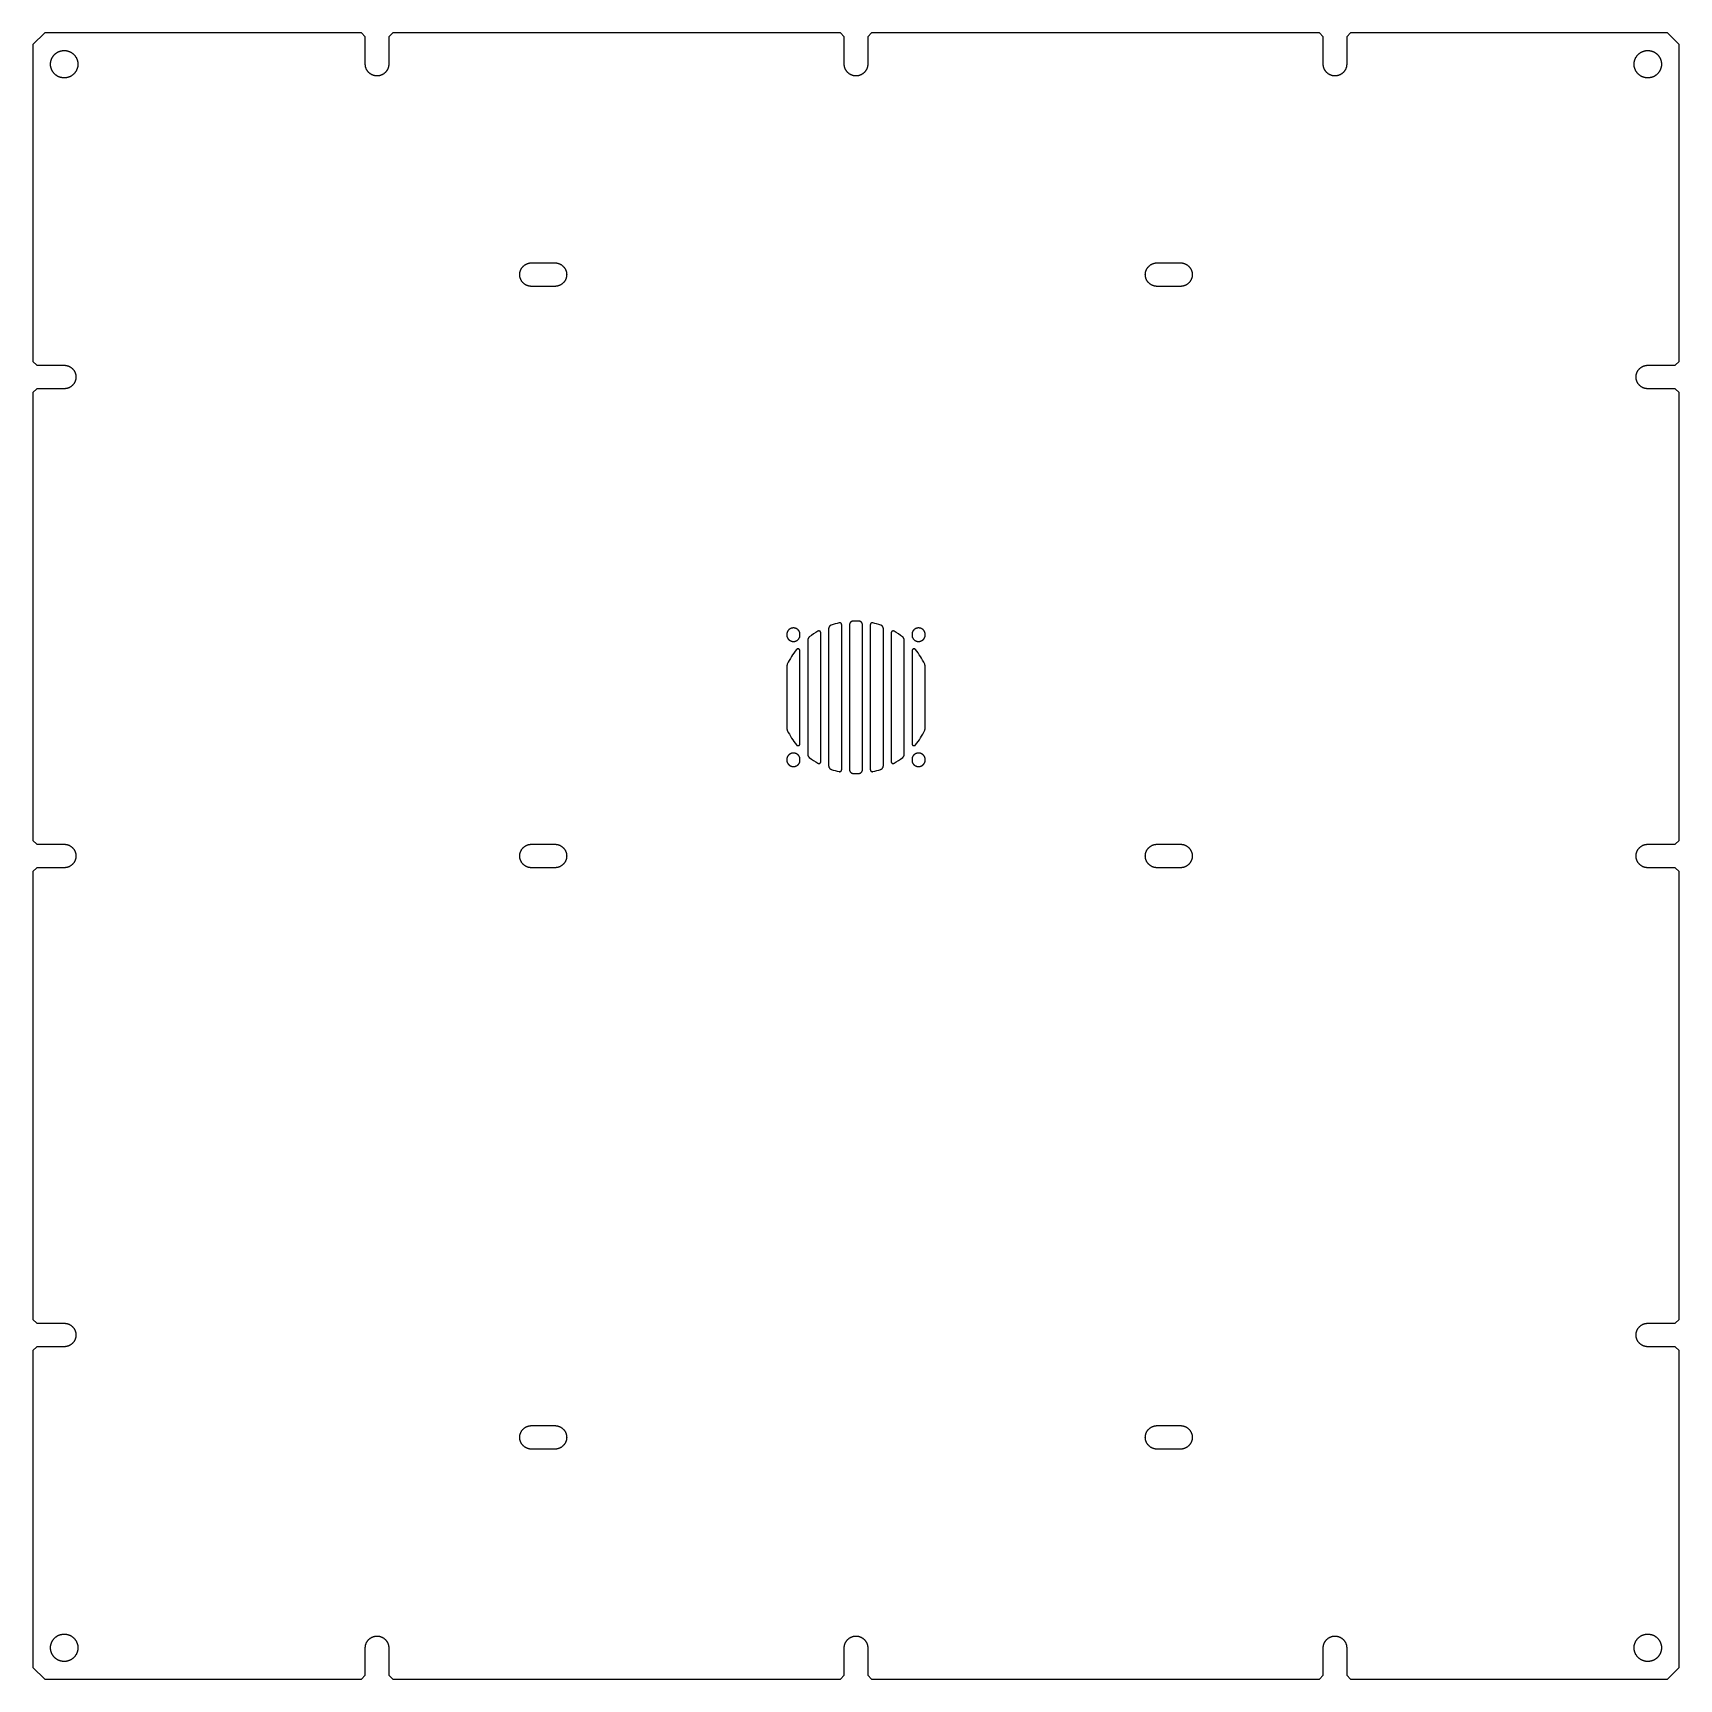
# Model space of a CAD drawing. Extents: x -931 to -510, y 22 to 443.
import ezdxf

# ---------------------------------------------------------------- set-up
doc = ezdxf.new("R2010")
doc.units = 0
doc.layers.add('000__杂项', color=18, linetype='CONTINUOUS')

msp = doc.modelspace()

# ---------------------------------------------------------------- linework, layer by layer
at = {"layer": '000__杂项'}
for points in [[(-928.03, 443), (-931.03, 440)], [(-847.03, 443), (-928.03, 443)], [(-846.03, 442), (-847.03, 443)], [(-839.03, 443), (-840.03, 442)], [(-724.53, 443), (-839.03, 443)], [(-723.53, 442), (-724.53, 443)], [(-716.53, 443), (-717.53, 442)], [(-602.03, 443), (-716.53, 443)], [(-601.03, 442), (-602.03, 443)], [(-594.03, 443), (-595.03, 442)], [(-513.03, 443), (-594.03, 443)], [(-510.03, 440), (-513.03, 443)], [(-931.03, 440), (-931.03, 359)], [(-846.03, 435), (-846.03, 442)], [(-840.03, 442), (-840.03, 435)], [(-723.53, 435), (-723.53, 442)], [(-717.53, 442), (-717.53, 435)], [(-601.03, 435), (-601.03, 442)], [(-595.03, 442), (-595.03, 435)], [(-510.03, 359), (-510.03, 440)], [(-840.03, 435), (-840.04, 434.93), (-840.04, 434.87), (-840.04, 434.8), (-840.05, 434.73), (-840.05, 434.66), (-840.06, 434.59), (-840.07, 434.52), (-840.08, 434.45), (-840.1, 434.38), (-840.11, 434.31), (-840.13, 434.24), (-840.15, 434.17), (-840.17, 434.1), (-840.19, 434.03), (-840.22, 433.97), (-840.25, 433.9), (-840.27, 433.83), (-840.3, 433.76), (-840.34, 433.69), (-840.37, 433.62), (-840.41, 433.56), (-840.44, 433.49), (-840.48, 433.42), (-840.52, 433.36), (-840.57, 433.29), (-840.61, 433.23), (-840.66, 433.17), (-840.71, 433.11), (-840.76, 433.05), (-840.81, 432.99), (-840.86, 432.93), (-840.91, 432.88), (-840.97, 432.82), (-841.03, 432.77), (-841.08, 432.72), (-841.14, 432.67), (-841.2, 432.62), (-841.27, 432.58), (-841.33, 432.53), (-841.39, 432.49), (-841.46, 432.45), (-841.52, 432.41), (-841.59, 432.37), (-841.66, 432.34), (-841.72, 432.3), (-841.79, 432.27), (-841.86, 432.24), (-841.93, 432.21), (-842, 432.18), (-842.07, 432.16), (-842.14, 432.14), (-842.21, 432.12), (-842.28, 432.1), (-842.35, 432.08), (-842.42, 432.06), (-842.49, 432.05), (-842.56, 432.04), (-842.63, 432.03), (-842.7, 432.02), (-842.77, 432.01), (-842.83, 432.01), (-842.9, 432), (-842.97, 432), (-843.03, 432), (-843.1, 432), (-843.17, 432), (-843.24, 432.01), (-843.3, 432.01), (-843.37, 432.02), (-843.44, 432.03), (-843.51, 432.04), (-843.58, 432.05), (-843.65, 432.06), (-843.72, 432.08), (-843.79, 432.1), (-843.86, 432.12), (-843.93, 432.14), (-844, 432.16), (-844.07, 432.18), (-844.14, 432.21), (-844.21, 432.24), (-844.28, 432.27), (-844.35, 432.3), (-844.41, 432.34), (-844.48, 432.37), (-844.55, 432.41), (-844.61, 432.45), (-844.68, 432.49), (-844.74, 432.53), (-844.8, 432.58), (-844.87, 432.62), (-844.93, 432.67), (-844.99, 432.72), (-845.04, 432.77), (-845.1, 432.82), (-845.16, 432.88), (-845.21, 432.93), (-845.26, 432.99), (-845.31, 433.05), (-845.36, 433.11), (-845.41, 433.17), (-845.46, 433.23), (-845.5, 433.29), (-845.55, 433.36), (-845.59, 433.42), (-845.63, 433.49), (-845.66, 433.56), (-845.7, 433.62), (-845.73, 433.69), (-845.77, 433.76), (-845.8, 433.83), (-845.82, 433.9), (-845.85, 433.97), (-845.88, 434.03), (-845.9, 434.1), (-845.92, 434.17), (-845.94, 434.24), (-845.96, 434.31), (-845.97, 434.38), (-845.98, 434.45), (-846, 434.52), (-846.01, 434.59), (-846.02, 434.66), (-846.02, 434.73), (-846.03, 434.8), (-846.03, 434.87), (-846.03, 434.93), (-846.03, 435)], [(-717.53, 435), (-717.54, 434.93), (-717.54, 434.87), (-717.54, 434.8), (-717.55, 434.73), (-717.55, 434.66), (-717.56, 434.59), (-717.57, 434.52), (-717.58, 434.45), (-717.6, 434.38), (-717.61, 434.31), (-717.63, 434.24), (-717.65, 434.17), (-717.67, 434.1), (-717.69, 434.03), (-717.72, 433.97), (-717.75, 433.9), (-717.77, 433.83), (-717.8, 433.76), (-717.84, 433.69), (-717.87, 433.62), (-717.91, 433.56), (-717.94, 433.49), (-717.98, 433.42), (-718.02, 433.36), (-718.07, 433.29), (-718.11, 433.23), (-718.16, 433.17), (-718.21, 433.11), (-718.26, 433.05), (-718.31, 432.99), (-718.36, 432.93), (-718.41, 432.88), (-718.47, 432.82), (-718.53, 432.77), (-718.58, 432.72), (-718.64, 432.67), (-718.7, 432.62), (-718.77, 432.58), (-718.83, 432.53), (-718.89, 432.49), (-718.96, 432.45), (-719.02, 432.41), (-719.09, 432.37), (-719.16, 432.34), (-719.22, 432.3), (-719.29, 432.27), (-719.36, 432.24), (-719.43, 432.21), (-719.5, 432.18), (-719.57, 432.16), (-719.64, 432.14), (-719.71, 432.12), (-719.78, 432.1), (-719.85, 432.08), (-719.92, 432.06), (-719.99, 432.05), (-720.06, 432.04), (-720.13, 432.03), (-720.2, 432.02), (-720.27, 432.01), (-720.33, 432.01), (-720.4, 432), (-720.47, 432), (-720.53, 432), (-720.6, 432), (-720.67, 432), (-720.74, 432.01), (-720.8, 432.01), (-720.87, 432.02), (-720.94, 432.03), (-721.01, 432.04), (-721.08, 432.05), (-721.15, 432.06), (-721.22, 432.08), (-721.29, 432.1), (-721.36, 432.12), (-721.43, 432.14), (-721.5, 432.16), (-721.57, 432.18), (-721.64, 432.21), (-721.71, 432.24), (-721.78, 432.27), (-721.85, 432.3), (-721.91, 432.34), (-721.98, 432.37), (-722.05, 432.41), (-722.11, 432.45), (-722.18, 432.49), (-722.24, 432.53), (-722.3, 432.58), (-722.37, 432.62), (-722.43, 432.67), (-722.49, 432.72), (-722.54, 432.77), (-722.6, 432.82), (-722.66, 432.88), (-722.71, 432.93), (-722.76, 432.99), (-722.81, 433.05), (-722.86, 433.11), (-722.91, 433.17), (-722.96, 433.23), (-723, 433.29), (-723.05, 433.36), (-723.09, 433.42), (-723.13, 433.49), (-723.16, 433.56), (-723.2, 433.62), (-723.23, 433.69), (-723.27, 433.76), (-723.3, 433.83), (-723.32, 433.9), (-723.35, 433.97), (-723.38, 434.03), (-723.4, 434.1), (-723.42, 434.17), (-723.44, 434.24), (-723.46, 434.31), (-723.47, 434.38), (-723.48, 434.45), (-723.5, 434.52), (-723.51, 434.59), (-723.52, 434.66), (-723.52, 434.73), (-723.53, 434.8), (-723.53, 434.87), (-723.53, 434.93), (-723.53, 435)], [(-595.03, 435), (-595.04, 434.93), (-595.04, 434.87), (-595.04, 434.8), (-595.05, 434.73), (-595.05, 434.66), (-595.06, 434.59), (-595.07, 434.52), (-595.08, 434.45), (-595.1, 434.38), (-595.11, 434.31), (-595.13, 434.24), (-595.15, 434.17), (-595.17, 434.1), (-595.19, 434.03), (-595.22, 433.97), (-595.25, 433.9), (-595.27, 433.83), (-595.3, 433.76), (-595.34, 433.69), (-595.37, 433.62), (-595.41, 433.56), (-595.44, 433.49), (-595.48, 433.42), (-595.52, 433.36), (-595.57, 433.29), (-595.61, 433.23), (-595.66, 433.17), (-595.71, 433.11), (-595.76, 433.05), (-595.81, 432.99), (-595.86, 432.93), (-595.91, 432.88), (-595.97, 432.82), (-596.03, 432.77), (-596.08, 432.72), (-596.14, 432.67), (-596.2, 432.62), (-596.27, 432.58), (-596.33, 432.53), (-596.39, 432.49), (-596.46, 432.45), (-596.52, 432.41), (-596.59, 432.37), (-596.66, 432.34), (-596.72, 432.3), (-596.79, 432.27), (-596.86, 432.24), (-596.93, 432.21), (-597, 432.18), (-597.07, 432.16), (-597.14, 432.14), (-597.21, 432.12), (-597.28, 432.1), (-597.35, 432.08), (-597.42, 432.06), (-597.49, 432.05), (-597.56, 432.04), (-597.63, 432.03), (-597.7, 432.02), (-597.77, 432.01), (-597.83, 432.01), (-597.9, 432), (-597.97, 432), (-598.03, 432), (-598.1, 432), (-598.17, 432), (-598.24, 432.01), (-598.3, 432.01), (-598.37, 432.02), (-598.44, 432.03), (-598.51, 432.04), (-598.58, 432.05), (-598.65, 432.06), (-598.72, 432.08), (-598.79, 432.1), (-598.86, 432.12), (-598.93, 432.14), (-599, 432.16), (-599.07, 432.18), (-599.14, 432.21), (-599.21, 432.24), (-599.28, 432.27), (-599.35, 432.3), (-599.41, 432.34), (-599.48, 432.37), (-599.55, 432.41), (-599.61, 432.45), (-599.68, 432.49), (-599.74, 432.53), (-599.8, 432.58), (-599.87, 432.62), (-599.93, 432.67), (-599.99, 432.72), (-600.04, 432.77), (-600.1, 432.82), (-600.16, 432.88), (-600.21, 432.93), (-600.26, 432.99), (-600.31, 433.05), (-600.36, 433.11), (-600.41, 433.17), (-600.46, 433.23), (-600.5, 433.29), (-600.55, 433.36), (-600.59, 433.42), (-600.63, 433.49), (-600.66, 433.56), (-600.7, 433.62), (-600.73, 433.69), (-600.77, 433.76), (-600.8, 433.83), (-600.82, 433.9), (-600.85, 433.97), (-600.88, 434.03), (-600.9, 434.1), (-600.92, 434.17), (-600.94, 434.24), (-600.96, 434.31), (-600.97, 434.38), (-600.98, 434.45), (-601, 434.52), (-601.01, 434.59), (-601.02, 434.66), (-601.02, 434.73), (-601.03, 434.8), (-601.03, 434.87), (-601.03, 434.93), (-601.03, 435)], [(-803.53, 378.18), (-803.6, 378.18), (-803.67, 378.19), (-803.73, 378.19), (-803.8, 378.2), (-803.87, 378.2), (-803.94, 378.21), (-804.01, 378.22), (-804.08, 378.23), (-804.15, 378.25), (-804.22, 378.26), (-804.29, 378.28), (-804.36, 378.3), (-804.43, 378.32), (-804.5, 378.34), (-804.57, 378.37), (-804.64, 378.39), (-804.71, 378.42), (-804.78, 378.45), (-804.84, 378.48), (-804.91, 378.52), (-804.98, 378.55), (-805.04, 378.59), (-805.11, 378.63), (-805.17, 378.67), (-805.24, 378.72), (-805.3, 378.76), (-805.36, 378.81), (-805.42, 378.85), (-805.48, 378.9), (-805.54, 378.96), (-805.6, 379.01), (-805.65, 379.06), (-805.71, 379.12), (-805.76, 379.17), (-805.81, 379.23), (-805.86, 379.29), (-805.91, 379.35), (-805.96, 379.42), (-806, 379.48), (-806.04, 379.54), (-806.09, 379.61), (-806.12, 379.67), (-806.16, 379.74), (-806.2, 379.81), (-806.23, 379.87), (-806.26, 379.94), (-806.29, 380.01), (-806.32, 380.08), (-806.35, 380.15), (-806.37, 380.22), (-806.4, 380.29), (-806.42, 380.36), (-806.44, 380.43), (-806.45, 380.5), (-806.47, 380.57), (-806.48, 380.64), (-806.5, 380.71), (-806.51, 380.78), (-806.51, 380.85), (-806.52, 380.91), (-806.53, 380.98), (-806.53, 381.05), (-806.53, 381.12), (-806.53, 381.18), (-806.53, 381.25), (-806.53, 381.32), (-806.53, 381.38), (-806.52, 381.45), (-806.51, 381.52), (-806.51, 381.59), (-806.5, 381.66), (-806.48, 381.73), (-806.47, 381.8), (-806.45, 381.87), (-806.44, 381.94), (-806.42, 382.01), (-806.4, 382.08), (-806.37, 382.15), (-806.35, 382.22), (-806.32, 382.29), (-806.29, 382.36), (-806.26, 382.43), (-806.23, 382.49), (-806.2, 382.56), (-806.16, 382.63), (-806.12, 382.69), (-806.09, 382.76), (-806.04, 382.83), (-806, 382.89), (-805.96, 382.95), (-805.91, 383.01), (-805.86, 383.07), (-805.81, 383.13), (-805.76, 383.19), (-805.71, 383.25), (-805.65, 383.3), (-805.6, 383.36), (-805.54, 383.41), (-805.48, 383.46), (-805.42, 383.51), (-805.36, 383.56), (-805.3, 383.61), (-805.24, 383.65), (-805.17, 383.69), (-805.11, 383.74), (-805.04, 383.78), (-804.98, 383.81), (-804.91, 383.85), (-804.84, 383.88), (-804.78, 383.91), (-804.71, 383.94), (-804.64, 383.97), (-804.57, 384), (-804.5, 384.02), (-804.43, 384.05), (-804.36, 384.07), (-804.29, 384.09), (-804.22, 384.1), (-804.15, 384.12), (-804.08, 384.13), (-804.01, 384.15), (-803.94, 384.16), (-803.87, 384.16), (-803.8, 384.17), (-803.73, 384.18), (-803.67, 384.18), (-803.6, 384.18), (-803.53, 384.18)], [(-803.53, 384.18), (-797.53, 384.18)], [(-797.53, 384.18), (-797.47, 384.18), (-797.4, 384.18), (-797.33, 384.18), (-797.26, 384.17), (-797.2, 384.16), (-797.13, 384.16), (-797.06, 384.15), (-796.99, 384.13), (-796.92, 384.12), (-796.85, 384.1), (-796.78, 384.09), (-796.71, 384.07), (-796.64, 384.05), (-796.57, 384.02), (-796.5, 384), (-796.43, 383.97), (-796.36, 383.94), (-796.29, 383.91), (-796.22, 383.88), (-796.16, 383.85), (-796.09, 383.81), (-796.02, 383.78), (-795.96, 383.74), (-795.89, 383.69), (-795.83, 383.65), (-795.76, 383.61), (-795.7, 383.56), (-795.64, 383.51), (-795.58, 383.46), (-795.52, 383.41), (-795.47, 383.36), (-795.41, 383.3), (-795.36, 383.25), (-795.31, 383.19), (-795.25, 383.13), (-795.2, 383.07), (-795.16, 383.01), (-795.11, 382.95), (-795.07, 382.89), (-795.02, 382.83), (-794.98, 382.76), (-794.94, 382.69), (-794.9, 382.63), (-794.87, 382.56), (-794.83, 382.49), (-794.8, 382.43), (-794.77, 382.36), (-794.74, 382.29), (-794.72, 382.22), (-794.69, 382.15), (-794.67, 382.08), (-794.65, 382.01), (-794.63, 381.94), (-794.61, 381.87), (-794.6, 381.8), (-794.58, 381.73), (-794.57, 381.66), (-794.56, 381.59), (-794.55, 381.52), (-794.55, 381.45), (-794.54, 381.38), (-794.54, 381.32), (-794.53, 381.25), (-794.53, 381.18), (-794.53, 381.12), (-794.54, 381.05), (-794.54, 380.98), (-794.55, 380.91), (-794.55, 380.85), (-794.56, 380.78), (-794.57, 380.71), (-794.58, 380.64), (-794.6, 380.57), (-794.61, 380.5), (-794.63, 380.43), (-794.65, 380.36), (-794.67, 380.29), (-794.69, 380.22), (-794.72, 380.15), (-794.74, 380.08), (-794.77, 380.01), (-794.8, 379.94), (-794.83, 379.87), (-794.87, 379.81), (-794.9, 379.74), (-794.94, 379.67), (-794.98, 379.61), (-795.02, 379.54), (-795.07, 379.48), (-795.11, 379.42), (-795.16, 379.35), (-795.2, 379.29), (-795.25, 379.23), (-795.31, 379.17), (-795.36, 379.12), (-795.41, 379.06), (-795.47, 379.01), (-795.52, 378.96), (-795.58, 378.9), (-795.64, 378.85), (-795.7, 378.81), (-795.76, 378.76), (-795.83, 378.72), (-795.89, 378.67), (-795.96, 378.63), (-796.02, 378.59), (-796.09, 378.55), (-796.16, 378.52), (-796.22, 378.48), (-796.29, 378.45), (-796.36, 378.42), (-796.43, 378.39), (-796.5, 378.37), (-796.57, 378.34), (-796.64, 378.32), (-796.71, 378.3), (-796.78, 378.28), (-796.85, 378.26), (-796.92, 378.25), (-796.99, 378.23), (-797.06, 378.22), (-797.13, 378.21), (-797.2, 378.2), (-797.26, 378.2), (-797.33, 378.19), (-797.4, 378.19), (-797.47, 378.18), (-797.53, 378.18)], [(-643.54, 378.18), (-643.6, 378.18), (-643.67, 378.19), (-643.74, 378.19), (-643.81, 378.2), (-643.87, 378.2), (-643.94, 378.21), (-644.01, 378.22), (-644.08, 378.23), (-644.15, 378.25), (-644.22, 378.26), (-644.29, 378.28), (-644.36, 378.3), (-644.43, 378.32), (-644.5, 378.34), (-644.57, 378.37), (-644.64, 378.39), (-644.71, 378.42), (-644.78, 378.45), (-644.85, 378.48), (-644.91, 378.52), (-644.98, 378.55), (-645.05, 378.59), (-645.11, 378.63), (-645.18, 378.67), (-645.24, 378.72), (-645.3, 378.76), (-645.37, 378.81), (-645.43, 378.85), (-645.49, 378.9), (-645.55, 378.96), (-645.6, 379.01), (-645.66, 379.06), (-645.71, 379.12), (-645.76, 379.17), (-645.82, 379.23), (-645.87, 379.29), (-645.91, 379.35), (-645.96, 379.42), (-646, 379.48), (-646.05, 379.54), (-646.09, 379.61), (-646.13, 379.67), (-646.17, 379.74), (-646.2, 379.81), (-646.24, 379.87), (-646.27, 379.94), (-646.3, 380.01), (-646.33, 380.08), (-646.35, 380.15), (-646.38, 380.22), (-646.4, 380.29), (-646.42, 380.36), (-646.44, 380.43), (-646.46, 380.5), (-646.47, 380.57), (-646.49, 380.64), (-646.5, 380.71), (-646.51, 380.78), (-646.52, 380.85), (-646.52, 380.91), (-646.53, 380.98), (-646.53, 381.05), (-646.54, 381.12), (-646.54, 381.18), (-646.54, 381.25), (-646.53, 381.32), (-646.53, 381.38), (-646.52, 381.45), (-646.52, 381.52), (-646.51, 381.59), (-646.5, 381.66), (-646.49, 381.73), (-646.47, 381.8), (-646.46, 381.87), (-646.44, 381.94), (-646.42, 382.01), (-646.4, 382.08), (-646.38, 382.15), (-646.35, 382.22), (-646.33, 382.29), (-646.3, 382.36), (-646.27, 382.43), (-646.24, 382.49), (-646.2, 382.56), (-646.17, 382.63), (-646.13, 382.69), (-646.09, 382.76), (-646.05, 382.83), (-646, 382.89), (-645.96, 382.95), (-645.91, 383.01), (-645.87, 383.07), (-645.82, 383.13), (-645.76, 383.19), (-645.71, 383.25), (-645.66, 383.3), (-645.6, 383.36), (-645.55, 383.41), (-645.49, 383.46), (-645.43, 383.51), (-645.37, 383.56), (-645.3, 383.61), (-645.24, 383.65), (-645.18, 383.69), (-645.11, 383.74), (-645.05, 383.78), (-644.98, 383.81), (-644.91, 383.85), (-644.85, 383.88), (-644.78, 383.91), (-644.71, 383.94), (-644.64, 383.97), (-644.57, 384), (-644.5, 384.02), (-644.43, 384.05), (-644.36, 384.07), (-644.29, 384.09), (-644.22, 384.1), (-644.15, 384.12), (-644.08, 384.13), (-644.01, 384.15), (-643.94, 384.16), (-643.87, 384.16), (-643.81, 384.17), (-643.74, 384.18), (-643.67, 384.18), (-643.6, 384.18), (-643.54, 384.18)], [(-643.54, 384.18), (-637.54, 384.18)], [(-637.54, 384.18), (-637.47, 384.18), (-637.4, 384.18), (-637.34, 384.18), (-637.27, 384.17), (-637.2, 384.16), (-637.13, 384.16), (-637.06, 384.15), (-636.99, 384.13), (-636.92, 384.12), (-636.85, 384.1), (-636.78, 384.09), (-636.71, 384.07), (-636.64, 384.05), (-636.57, 384.02), (-636.5, 384), (-636.43, 383.97), (-636.36, 383.94), (-636.29, 383.91), (-636.23, 383.88), (-636.16, 383.85), (-636.09, 383.81), (-636.03, 383.78), (-635.96, 383.74), (-635.89, 383.69), (-635.83, 383.65), (-635.77, 383.61), (-635.71, 383.56), (-635.65, 383.51), (-635.59, 383.46), (-635.53, 383.41), (-635.47, 383.36), (-635.42, 383.3), (-635.36, 383.25), (-635.31, 383.19), (-635.26, 383.13), (-635.21, 383.07), (-635.16, 383.01), (-635.11, 382.95), (-635.07, 382.89), (-635.03, 382.83), (-634.98, 382.76), (-634.95, 382.69), (-634.91, 382.63), (-634.87, 382.56), (-634.84, 382.49), (-634.81, 382.43), (-634.78, 382.36), (-634.75, 382.29), (-634.72, 382.22), (-634.7, 382.15), (-634.67, 382.08), (-634.65, 382.01), (-634.63, 381.94), (-634.62, 381.87), (-634.6, 381.8), (-634.59, 381.73), (-634.57, 381.66), (-634.56, 381.59), (-634.56, 381.52), (-634.55, 381.45), (-634.54, 381.38), (-634.54, 381.32), (-634.54, 381.25), (-634.54, 381.18), (-634.54, 381.12), (-634.54, 381.05), (-634.54, 380.98), (-634.55, 380.91), (-634.56, 380.85), (-634.56, 380.78), (-634.57, 380.71), (-634.59, 380.64), (-634.6, 380.57), (-634.62, 380.5), (-634.63, 380.43), (-634.65, 380.36), (-634.67, 380.29), (-634.7, 380.22), (-634.72, 380.15), (-634.75, 380.08), (-634.78, 380.01), (-634.81, 379.94), (-634.84, 379.87), (-634.87, 379.81), (-634.91, 379.74), (-634.95, 379.67), (-634.98, 379.61), (-635.03, 379.54), (-635.07, 379.48), (-635.11, 379.42), (-635.16, 379.35), (-635.21, 379.29), (-635.26, 379.23), (-635.31, 379.17), (-635.36, 379.12), (-635.42, 379.06), (-635.47, 379.01), (-635.53, 378.96), (-635.59, 378.9), (-635.65, 378.85), (-635.71, 378.81), (-635.77, 378.76), (-635.83, 378.72), (-635.89, 378.67), (-635.96, 378.63), (-636.03, 378.59), (-636.09, 378.55), (-636.16, 378.52), (-636.23, 378.48), (-636.29, 378.45), (-636.36, 378.42), (-636.43, 378.39), (-636.5, 378.37), (-636.57, 378.34), (-636.64, 378.32), (-636.71, 378.3), (-636.78, 378.28), (-636.85, 378.26), (-636.92, 378.25), (-636.99, 378.23), (-637.06, 378.22), (-637.13, 378.21), (-637.2, 378.2), (-637.27, 378.2), (-637.34, 378.19), (-637.4, 378.19), (-637.47, 378.18), (-637.54, 378.18)], [(-797.53, 378.18), (-803.53, 378.18)], [(-637.54, 378.18), (-643.54, 378.18)], [(-931.03, 359), (-930.03, 358)], [(-930.03, 358), (-923.03, 358)], [(-923.03, 358), (-922.97, 358), (-922.9, 358), (-922.83, 357.99), (-922.77, 357.99), (-922.7, 357.98), (-922.63, 357.97), (-922.56, 357.96), (-922.49, 357.95), (-922.42, 357.94), (-922.35, 357.92), (-922.28, 357.9), (-922.21, 357.88), (-922.14, 357.86), (-922.07, 357.84), (-922, 357.82), (-921.93, 357.79), (-921.86, 357.76), (-921.79, 357.73), (-921.72, 357.7), (-921.66, 357.66), (-921.59, 357.63), (-921.52, 357.59), (-921.46, 357.55), (-921.39, 357.51), (-921.33, 357.47), (-921.27, 357.42), (-921.2, 357.38), (-921.14, 357.33), (-921.08, 357.28), (-921.03, 357.23), (-920.97, 357.18), (-920.91, 357.12), (-920.86, 357.07), (-920.81, 357.01), (-920.76, 356.95), (-920.71, 356.89), (-920.66, 356.83), (-920.61, 356.77), (-920.57, 356.71), (-920.52, 356.64), (-920.48, 356.58), (-920.44, 356.51), (-920.41, 356.44), (-920.37, 356.38), (-920.34, 356.31), (-920.3, 356.24), (-920.27, 356.17), (-920.25, 356.1), (-920.22, 356.03), (-920.19, 355.97), (-920.17, 355.9), (-920.15, 355.83), (-920.13, 355.76), (-920.11, 355.69), (-920.1, 355.62), (-920.08, 355.55), (-920.07, 355.48), (-920.06, 355.41), (-920.05, 355.34), (-920.05, 355.27), (-920.04, 355.2), (-920.04, 355.13), (-920.04, 355.07), (-920.03, 355), (-920.04, 354.93), (-920.04, 354.87), (-920.04, 354.8), (-920.05, 354.73), (-920.05, 354.66), (-920.06, 354.59), (-920.07, 354.52), (-920.08, 354.45), (-920.1, 354.38), (-920.11, 354.31), (-920.13, 354.24), (-920.15, 354.17), (-920.17, 354.1), (-920.19, 354.03), (-920.22, 353.97), (-920.25, 353.9), (-920.27, 353.83), (-920.3, 353.76), (-920.34, 353.69), (-920.37, 353.62), (-920.41, 353.56), (-920.44, 353.49), (-920.48, 353.42), (-920.52, 353.36), (-920.57, 353.29), (-920.61, 353.23), (-920.66, 353.17), (-920.71, 353.11), (-920.76, 353.05), (-920.81, 352.99), (-920.86, 352.93), (-920.91, 352.88), (-920.97, 352.82), (-921.03, 352.77), (-921.08, 352.72), (-921.14, 352.67), (-921.2, 352.62), (-921.27, 352.58), (-921.33, 352.53), (-921.39, 352.49), (-921.46, 352.45), (-921.52, 352.41), (-921.59, 352.37), (-921.66, 352.34), (-921.72, 352.3), (-921.79, 352.27), (-921.86, 352.24), (-921.93, 352.21), (-922, 352.18), (-922.07, 352.16), (-922.14, 352.14), (-922.21, 352.12), (-922.28, 352.1), (-922.35, 352.08), (-922.42, 352.06), (-922.49, 352.05), (-922.56, 352.04), (-922.63, 352.03), (-922.7, 352.02), (-922.77, 352.01), (-922.83, 352.01), (-922.9, 352), (-922.97, 352), (-923.03, 352)], [(-518.03, 352), (-518.1, 352), (-518.17, 352), (-518.24, 352.01), (-518.3, 352.01), (-518.37, 352.02), (-518.44, 352.03), (-518.51, 352.04), (-518.58, 352.05), (-518.65, 352.06), (-518.72, 352.08), (-518.79, 352.1), (-518.86, 352.12), (-518.93, 352.14), (-519, 352.16), (-519.07, 352.18), (-519.14, 352.21), (-519.21, 352.24), (-519.28, 352.27), (-519.35, 352.3), (-519.41, 352.34), (-519.48, 352.37), (-519.55, 352.41), (-519.61, 352.45), (-519.68, 352.49), (-519.74, 352.53), (-519.8, 352.58), (-519.87, 352.62), (-519.93, 352.67), (-519.99, 352.72), (-520.04, 352.77), (-520.1, 352.82), (-520.16, 352.88), (-520.21, 352.93), (-520.26, 352.99), (-520.31, 353.05), (-520.36, 353.11), (-520.41, 353.17), (-520.46, 353.23), (-520.5, 353.29), (-520.55, 353.36), (-520.59, 353.42), (-520.63, 353.49), (-520.66, 353.56), (-520.7, 353.62), (-520.73, 353.69), (-520.77, 353.76), (-520.8, 353.83), (-520.82, 353.9), (-520.85, 353.97), (-520.88, 354.03), (-520.9, 354.1), (-520.92, 354.17), (-520.94, 354.24), (-520.96, 354.31), (-520.97, 354.38), (-520.98, 354.45), (-521, 354.52), (-521.01, 354.59), (-521.02, 354.66), (-521.02, 354.73), (-521.03, 354.8), (-521.03, 354.87), (-521.03, 354.93), (-521.03, 355), (-521.03, 355.07), (-521.03, 355.13), (-521.03, 355.2), (-521.02, 355.27), (-521.02, 355.34), (-521.01, 355.41), (-521, 355.48), (-520.98, 355.55), (-520.97, 355.62), (-520.96, 355.69), (-520.94, 355.76), (-520.92, 355.83), (-520.9, 355.9), (-520.88, 355.97), (-520.85, 356.03), (-520.82, 356.1), (-520.8, 356.17), (-520.77, 356.24), (-520.73, 356.31), (-520.7, 356.38), (-520.66, 356.44), (-520.63, 356.51), (-520.59, 356.58), (-520.55, 356.64), (-520.5, 356.71), (-520.46, 356.77), (-520.41, 356.83), (-520.36, 356.89), (-520.31, 356.95), (-520.26, 357.01), (-520.21, 357.07), (-520.16, 357.12), (-520.1, 357.18), (-520.04, 357.23), (-519.99, 357.28), (-519.93, 357.33), (-519.87, 357.38), (-519.8, 357.42), (-519.74, 357.47), (-519.68, 357.51), (-519.61, 357.55), (-519.55, 357.59), (-519.48, 357.63), (-519.41, 357.66), (-519.35, 357.7), (-519.28, 357.73), (-519.21, 357.76), (-519.14, 357.79), (-519.07, 357.82), (-519, 357.84), (-518.93, 357.86), (-518.86, 357.88), (-518.79, 357.9), (-518.72, 357.92), (-518.65, 357.94), (-518.58, 357.95), (-518.51, 357.96), (-518.44, 357.97), (-518.37, 357.98), (-518.3, 357.99), (-518.24, 357.99), (-518.17, 358), (-518.1, 358), (-518.03, 358)], [(-518.03, 358), (-511.03, 358)], [(-511.03, 358), (-510.03, 359)], [(-930.03, 352), (-931.03, 351)], [(-931.03, 351), (-931.03, 236.5)], [(-923.03, 352), (-930.03, 352)], [(-511.03, 352), (-518.03, 352)], [(-510.03, 351), (-511.03, 352)], [(-510.03, 236.5), (-510.03, 351)], [(-734.87, 289.54), (-734.88, 289.58), (-734.89, 289.61), (-734.9, 289.64), (-734.91, 289.68), (-734.92, 289.71), (-734.93, 289.74), (-734.95, 289.77), (-734.96, 289.81), (-734.98, 289.84), (-734.99, 289.87), (-735.01, 289.9), (-735.03, 289.94), (-735.04, 289.97), (-735.06, 290), (-735.08, 290.03), (-735.1, 290.06), (-735.12, 290.09), (-735.14, 290.12), (-735.17, 290.15), (-735.19, 290.18), (-735.21, 290.21), (-735.24, 290.23), (-735.26, 290.26), (-735.29, 290.29), (-735.31, 290.31), (-735.34, 290.34), (-735.36, 290.37), (-735.39, 290.39), (-735.42, 290.41), (-735.45, 290.44), (-735.48, 290.46), (-735.5, 290.48), (-735.53, 290.5), (-735.56, 290.52), (-735.59, 290.54), (-735.63, 290.56), (-735.66, 290.58), (-735.69, 290.6), (-735.72, 290.62), (-735.75, 290.64), (-735.78, 290.65), (-735.82, 290.67), (-735.85, 290.68), (-735.88, 290.69), (-735.91, 290.71), (-735.95, 290.72), (-735.98, 290.73), (-736.01, 290.74), (-736.05, 290.75), (-736.08, 290.76), (-736.11, 290.77), (-736.15, 290.78), (-736.18, 290.79), (-736.21, 290.79), (-736.24, 290.8), (-736.28, 290.8), (-736.31, 290.81), (-736.34, 290.81), (-736.38, 290.82), (-736.41, 290.82), (-736.44, 290.82), (-736.47, 290.82), (-736.5, 290.82), (-736.53, 290.82), (-736.57, 290.82), (-736.6, 290.82), (-736.63, 290.82), (-736.66, 290.82), (-736.69, 290.82), (-736.73, 290.81), (-736.76, 290.81), (-736.79, 290.8), (-736.83, 290.8), (-736.86, 290.79), (-736.89, 290.79), (-736.92, 290.78), (-736.96, 290.77), (-736.99, 290.76), (-737.02, 290.75), (-737.06, 290.74), (-737.09, 290.73), (-737.12, 290.72), (-737.16, 290.71), (-737.19, 290.69), (-737.22, 290.68), (-737.25, 290.67), (-737.29, 290.65), (-737.32, 290.64), (-737.35, 290.62), (-737.38, 290.6), (-737.41, 290.58), (-737.44, 290.56), (-737.48, 290.54), (-737.51, 290.52), (-737.54, 290.5), (-737.56, 290.48), (-737.59, 290.46), (-737.62, 290.44), (-737.65, 290.41), (-737.68, 290.39), (-737.71, 290.37), (-737.73, 290.34), (-737.76, 290.31), (-737.78, 290.29), (-737.81, 290.26), (-737.83, 290.23), (-737.86, 290.21), (-737.88, 290.18), (-737.9, 290.15), (-737.93, 290.12), (-737.95, 290.09), (-737.97, 290.06), (-737.99, 290.03), (-738.01, 290), (-738.03, 289.97), (-738.04, 289.94), (-738.06, 289.9), (-738.08, 289.87), (-738.09, 289.84), (-738.11, 289.81), (-738.12, 289.77), (-738.14, 289.74), (-738.15, 289.71), (-738.16, 289.68), (-738.17, 289.64), (-738.18, 289.61), (-738.19, 289.58), (-738.2, 289.54)], [(-726.86, 291.54), (-726.88, 291.54), (-726.89, 291.53), (-726.91, 291.53), (-726.93, 291.52), (-726.94, 291.51), (-726.96, 291.5), (-726.98, 291.49), (-727, 291.49), (-727.01, 291.48), (-727.03, 291.47), (-727.05, 291.46), (-727.06, 291.45), (-727.08, 291.44), (-727.09, 291.43), (-727.11, 291.42), (-727.13, 291.41), (-727.14, 291.39), (-727.16, 291.38), (-727.17, 291.37), (-727.19, 291.36), (-727.2, 291.34), (-727.22, 291.33), (-727.23, 291.32), (-727.25, 291.3), (-727.26, 291.29), (-727.27, 291.27), (-727.29, 291.26), (-727.3, 291.24), (-727.31, 291.23), (-727.32, 291.21), (-727.34, 291.2), (-727.35, 291.18), (-727.36, 291.16), (-727.37, 291.15), (-727.38, 291.13), (-727.39, 291.11), (-727.4, 291.1), (-727.41, 291.08), (-727.42, 291.06), (-727.43, 291.04), (-727.44, 291.03), (-727.45, 291.01), (-727.46, 290.99), (-727.46, 290.97), (-727.47, 290.95), (-727.48, 290.93), (-727.48, 290.92), (-727.49, 290.9), (-727.5, 290.88), (-727.5, 290.86), (-727.51, 290.84), (-727.51, 290.82), (-727.51, 290.8), (-727.52, 290.78), (-727.52, 290.77), (-727.52, 290.75), (-727.53, 290.73), (-727.53, 290.71), (-727.53, 290.69), (-727.53, 290.67), (-727.53, 290.65), (-727.53, 290.64), (-727.53, 290.62), (-727.53, 290.6)], [(-727.53, 290.6), (-727.53, 255.6)], [(-724.81, 292.12), (-725.33, 292), (-725.84, 291.86), (-726.35, 291.71), (-726.86, 291.54)], [(-724.2, 291.64), (-724.2, 291.65), (-724.2, 291.66), (-724.2, 291.67), (-724.2, 291.69), (-724.21, 291.7), (-724.21, 291.71), (-724.21, 291.72), (-724.21, 291.74), (-724.21, 291.75), (-724.22, 291.76), (-724.22, 291.78), (-724.23, 291.79), (-724.23, 291.8), (-724.24, 291.82), (-724.24, 291.83), (-724.25, 291.84), (-724.25, 291.85), (-724.26, 291.87), (-724.27, 291.88), (-724.27, 291.89), (-724.28, 291.91), (-724.29, 291.92), (-724.3, 291.93), (-724.31, 291.94), (-724.31, 291.95), (-724.32, 291.96), (-724.33, 291.98), (-724.34, 291.99), (-724.36, 292), (-724.37, 292.01), (-724.38, 292.02), (-724.39, 292.03), (-724.4, 292.04), (-724.41, 292.04), (-724.43, 292.05), (-724.44, 292.06), (-724.45, 292.07), (-724.46, 292.08), (-724.48, 292.08), (-724.49, 292.09), (-724.5, 292.1), (-724.52, 292.1), (-724.53, 292.11), (-724.55, 292.11), (-724.56, 292.12), (-724.57, 292.12), (-724.59, 292.12), (-724.6, 292.13), (-724.61, 292.13), (-724.63, 292.13), (-724.64, 292.13), (-724.66, 292.13), (-724.67, 292.14), (-724.68, 292.14), (-724.7, 292.14), (-724.71, 292.14), (-724.72, 292.14), (-724.74, 292.13), (-724.75, 292.13), (-724.76, 292.13), (-724.77, 292.13), (-724.79, 292.13), (-724.8, 292.13), (-724.81, 292.12)], [(-724.2, 254.56), (-724.2, 291.64)], [(-718.87, 291.59), (-718.87, 291.61), (-718.87, 291.63), (-718.87, 291.65), (-718.87, 291.67), (-718.87, 291.7), (-718.88, 291.72), (-718.88, 291.74), (-718.88, 291.76), (-718.89, 291.79), (-718.89, 291.81), (-718.9, 291.83), (-718.9, 291.85), (-718.91, 291.88), (-718.92, 291.9), (-718.93, 291.92), (-718.93, 291.95), (-718.94, 291.97), (-718.95, 291.99), (-718.96, 292.01), (-718.97, 292.03), (-718.99, 292.06), (-719, 292.08), (-719.01, 292.1), (-719.02, 292.12), (-719.04, 292.14), (-719.05, 292.16), (-719.07, 292.18), (-719.08, 292.2), (-719.1, 292.22), (-719.11, 292.24), (-719.13, 292.26), (-719.15, 292.28), (-719.16, 292.3), (-719.18, 292.31), (-719.2, 292.33), (-719.22, 292.35), (-719.24, 292.36), (-719.26, 292.38), (-719.28, 292.39), (-719.3, 292.41), (-719.32, 292.42), (-719.34, 292.44), (-719.36, 292.45), (-719.38, 292.46), (-719.41, 292.47), (-719.43, 292.48), (-719.45, 292.49), (-719.47, 292.5), (-719.49, 292.51), (-719.52, 292.52), (-719.54, 292.53), (-719.56, 292.54), (-719.59, 292.55), (-719.61, 292.55), (-719.63, 292.56), (-719.65, 292.56), (-719.68, 292.57), (-719.7, 292.57), (-719.72, 292.58), (-719.74, 292.58), (-719.77, 292.58), (-719.79, 292.58), (-719.81, 292.58), (-719.83, 292.59), (-720.18, 292.6), (-720.53, 292.6), (-720.89, 292.6), (-721.24, 292.59), (-721.26, 292.58), (-721.28, 292.58), (-721.3, 292.58), (-721.33, 292.58), (-721.35, 292.58), (-721.37, 292.57), (-721.39, 292.57), (-721.42, 292.56), (-721.44, 292.56), (-721.46, 292.55), (-721.48, 292.55), (-721.51, 292.54), (-721.53, 292.53), (-721.55, 292.52), (-721.58, 292.51), (-721.6, 292.5), (-721.62, 292.49), (-721.64, 292.48), (-721.66, 292.47), (-721.69, 292.46), (-721.71, 292.45), (-721.73, 292.44), (-721.75, 292.42), (-721.77, 292.41), (-721.79, 292.39), (-721.81, 292.38), (-721.83, 292.36), (-721.85, 292.35), (-721.87, 292.33), (-721.89, 292.31), (-721.91, 292.3), (-721.92, 292.28), (-721.94, 292.26), (-721.96, 292.24), (-721.97, 292.22), (-721.99, 292.2), (-722, 292.18), (-722.02, 292.16), (-722.03, 292.14), (-722.05, 292.12), (-722.06, 292.1), (-722.07, 292.08), (-722.08, 292.06), (-722.1, 292.03), (-722.11, 292.01), (-722.12, 291.99), (-722.13, 291.97), (-722.14, 291.95), (-722.14, 291.92), (-722.15, 291.9), (-722.16, 291.88), (-722.16, 291.85), (-722.17, 291.83), (-722.18, 291.81), (-722.18, 291.79), (-722.19, 291.76), (-722.19, 291.74), (-722.19, 291.72), (-722.2, 291.7), (-722.2, 291.67), (-722.2, 291.65), (-722.2, 291.63), (-722.2, 291.61), (-722.2, 291.59)], [(-722.2, 291.59), (-722.2, 254.61)], [(-718.87, 254.61), (-718.87, 291.59)], [(-716.26, 292.12), (-716.27, 292.13), (-716.28, 292.13), (-716.3, 292.13), (-716.31, 292.13), (-716.32, 292.13), (-716.33, 292.13), (-716.35, 292.14), (-716.36, 292.14), (-716.37, 292.14), (-716.39, 292.14), (-716.4, 292.14), (-716.41, 292.13), (-716.43, 292.13), (-716.44, 292.13), (-716.46, 292.13), (-716.47, 292.13), (-716.48, 292.12), (-716.5, 292.12), (-716.51, 292.12), (-716.52, 292.11), (-716.54, 292.11), (-716.55, 292.1), (-716.57, 292.1), (-716.58, 292.09), (-716.59, 292.08), (-716.61, 292.08), (-716.62, 292.07), (-716.63, 292.06), (-716.64, 292.05), (-716.66, 292.04), (-716.67, 292.04), (-716.68, 292.03), (-716.69, 292.02), (-716.7, 292.01), (-716.71, 292), (-716.73, 291.99), (-716.74, 291.98), (-716.75, 291.96), (-716.75, 291.95), (-716.76, 291.94), (-716.77, 291.93), (-716.78, 291.92), (-716.79, 291.91), (-716.8, 291.89), (-716.8, 291.88), (-716.81, 291.87), (-716.82, 291.85), (-716.82, 291.84), (-716.83, 291.83), (-716.83, 291.82), (-716.84, 291.8), (-716.84, 291.79), (-716.85, 291.78), (-716.85, 291.76), (-716.85, 291.75), (-716.86, 291.74), (-716.86, 291.72), (-716.86, 291.71), (-716.86, 291.7), (-716.87, 291.69), (-716.87, 291.67), (-716.87, 291.66), (-716.87, 291.65), (-716.87, 291.64)], [(-716.87, 291.64), (-716.87, 254.56)], [(-713.53, 290.6), (-713.54, 290.63), (-713.54, 290.65), (-713.54, 290.67), (-713.54, 290.69), (-713.54, 290.7), (-713.54, 290.72), (-713.54, 290.74), (-713.55, 290.76), (-713.55, 290.78), (-713.55, 290.79), (-713.56, 290.81), (-713.56, 290.83), (-713.57, 290.85), (-713.57, 290.87), (-713.58, 290.88), (-713.58, 290.9), (-713.59, 290.92), (-713.59, 290.94), (-713.6, 290.96), (-713.61, 290.98), (-713.62, 290.99), (-713.62, 291.01), (-713.63, 291.03), (-713.64, 291.05), (-713.65, 291.06), (-713.66, 291.08), (-713.67, 291.1), (-713.68, 291.12), (-713.69, 291.13), (-713.7, 291.15), (-713.71, 291.17), (-713.72, 291.18), (-713.73, 291.2), (-713.75, 291.21), (-713.76, 291.23), (-713.77, 291.25), (-713.79, 291.26), (-713.8, 291.28), (-713.81, 291.29), (-713.83, 291.31), (-713.84, 291.32), (-713.86, 291.33), (-713.87, 291.35), (-713.89, 291.36), (-713.9, 291.37), (-713.92, 291.39), (-713.93, 291.4), (-713.95, 291.41), (-713.97, 291.42), (-713.98, 291.43), (-714, 291.44), (-714.02, 291.45), (-714.03, 291.46), (-714.05, 291.47), (-714.07, 291.48), (-714.09, 291.49), (-714.1, 291.5), (-714.12, 291.51), (-714.14, 291.52), (-714.16, 291.52), (-714.17, 291.53), (-714.19, 291.54), (-714.21, 291.54), (-714.73, 291.72), (-715.25, 291.87), (-715.76, 292), (-716.26, 292.12)], [(-713.53, 255.6), (-713.53, 290.6)], [(-702.87, 289.54), (-702.88, 289.58), (-702.89, 289.61), (-702.9, 289.64), (-702.91, 289.68), (-702.92, 289.71), (-702.93, 289.74), (-702.95, 289.77), (-702.96, 289.81), (-702.98, 289.84), (-702.99, 289.87), (-703.01, 289.9), (-703.03, 289.94), (-703.04, 289.97), (-703.06, 290), (-703.08, 290.03), (-703.1, 290.06), (-703.12, 290.09), (-703.14, 290.12), (-703.17, 290.15), (-703.19, 290.18), (-703.21, 290.21), (-703.24, 290.23), (-703.26, 290.26), (-703.29, 290.29), (-703.31, 290.31), (-703.34, 290.34), (-703.36, 290.37), (-703.39, 290.39), (-703.42, 290.41), (-703.45, 290.44), (-703.48, 290.46), (-703.5, 290.48), (-703.53, 290.5), (-703.56, 290.52), (-703.59, 290.54), (-703.63, 290.56), (-703.66, 290.58), (-703.69, 290.6), (-703.72, 290.62), (-703.75, 290.64), (-703.78, 290.65), (-703.82, 290.67), (-703.85, 290.68), (-703.88, 290.69), (-703.91, 290.71), (-703.95, 290.72), (-703.98, 290.73), (-704.01, 290.74), (-704.05, 290.75), (-704.08, 290.76), (-704.11, 290.77), (-704.15, 290.78), (-704.18, 290.79), (-704.21, 290.79), (-704.24, 290.8), (-704.28, 290.8), (-704.31, 290.81), (-704.34, 290.81), (-704.38, 290.82), (-704.41, 290.82), (-704.44, 290.82), (-704.47, 290.82), (-704.5, 290.82), (-704.53, 290.82), (-704.57, 290.82), (-704.6, 290.82), (-704.63, 290.82), (-704.66, 290.82), (-704.69, 290.82), (-704.73, 290.81), (-704.76, 290.81), (-704.79, 290.8), (-704.83, 290.8), (-704.86, 290.79), (-704.89, 290.79), (-704.92, 290.78), (-704.96, 290.77), (-704.99, 290.76), (-705.02, 290.75), (-705.06, 290.74), (-705.09, 290.73), (-705.12, 290.72), (-705.16, 290.71), (-705.19, 290.69), (-705.22, 290.68), (-705.25, 290.67), (-705.29, 290.65), (-705.32, 290.64), (-705.35, 290.62), (-705.38, 290.6), (-705.41, 290.58), (-705.44, 290.56), (-705.48, 290.54), (-705.51, 290.52), (-705.54, 290.5), (-705.56, 290.48), (-705.59, 290.46), (-705.62, 290.44), (-705.65, 290.41), (-705.68, 290.39), (-705.71, 290.37), (-705.73, 290.34), (-705.76, 290.31), (-705.78, 290.29), (-705.81, 290.26), (-705.83, 290.23), (-705.86, 290.21), (-705.88, 290.18), (-705.9, 290.15), (-705.93, 290.12), (-705.95, 290.09), (-705.97, 290.06), (-705.99, 290.03), (-706.01, 290), (-706.03, 289.97), (-706.04, 289.94), (-706.06, 289.9), (-706.08, 289.87), (-706.09, 289.84), (-706.11, 289.81), (-706.12, 289.77), (-706.14, 289.74), (-706.15, 289.71), (-706.16, 289.68), (-706.17, 289.64), (-706.18, 289.61), (-706.19, 289.58), (-706.2, 289.54)], [(-738.2, 289.54), (-738.2, 288.65)], [(-738.2, 288.65), (-738.19, 288.62), (-738.18, 288.59), (-738.17, 288.55), (-738.16, 288.52), (-738.15, 288.49), (-738.14, 288.46), (-738.12, 288.42), (-738.11, 288.39), (-738.09, 288.36), (-738.08, 288.33), (-738.06, 288.29), (-738.04, 288.26), (-738.03, 288.23), (-738.01, 288.2), (-737.99, 288.17), (-737.97, 288.14), (-737.95, 288.11), (-737.93, 288.08), (-737.9, 288.05), (-737.88, 288.02), (-737.86, 287.99), (-737.83, 287.96), (-737.81, 287.94), (-737.78, 287.91), (-737.76, 287.88), (-737.73, 287.86), (-737.71, 287.83), (-737.68, 287.81), (-737.65, 287.78), (-737.62, 287.76), (-737.59, 287.74), (-737.56, 287.71), (-737.54, 287.69), (-737.51, 287.67), (-737.48, 287.65), (-737.44, 287.63), (-737.41, 287.61), (-737.38, 287.6), (-737.35, 287.58), (-737.32, 287.56), (-737.29, 287.55), (-737.25, 287.53), (-737.22, 287.52), (-737.19, 287.5), (-737.16, 287.49), (-737.12, 287.48), (-737.09, 287.47), (-737.06, 287.45), (-737.02, 287.44), (-736.99, 287.44), (-736.96, 287.43), (-736.92, 287.42), (-736.89, 287.41), (-736.86, 287.4), (-736.83, 287.4), (-736.79, 287.39), (-736.76, 287.39), (-736.73, 287.38), (-736.69, 287.38), (-736.66, 287.38), (-736.63, 287.38), (-736.6, 287.37), (-736.57, 287.37), (-736.53, 287.37), (-736.5, 287.37), (-736.47, 287.37), (-736.44, 287.38), (-736.41, 287.38), (-736.38, 287.38), (-736.34, 287.38), (-736.31, 287.39), (-736.28, 287.39), (-736.24, 287.4), (-736.21, 287.4), (-736.18, 287.41), (-736.15, 287.42), (-736.11, 287.43), (-736.08, 287.44), (-736.05, 287.44), (-736.01, 287.45), (-735.98, 287.47), (-735.95, 287.48), (-735.91, 287.49), (-735.88, 287.5), (-735.85, 287.52), (-735.82, 287.53), (-735.78, 287.55), (-735.75, 287.56), (-735.72, 287.58), (-735.69, 287.6), (-735.66, 287.61), (-735.63, 287.63), (-735.59, 287.65), (-735.56, 287.67), (-735.53, 287.69), (-735.5, 287.71), (-735.48, 287.74), (-735.45, 287.76), (-735.42, 287.78), (-735.39, 287.81), (-735.36, 287.83), (-735.34, 287.86), (-735.31, 287.88), (-735.29, 287.91), (-735.26, 287.94), (-735.24, 287.96), (-735.21, 287.99), (-735.19, 288.02), (-735.17, 288.05), (-735.14, 288.08), (-735.12, 288.11), (-735.1, 288.14), (-735.08, 288.17), (-735.06, 288.2), (-735.04, 288.23), (-735.03, 288.26), (-735.01, 288.29), (-734.99, 288.33), (-734.98, 288.36), (-734.96, 288.39), (-734.95, 288.42), (-734.93, 288.46), (-734.92, 288.49), (-734.91, 288.52), (-734.9, 288.55), (-734.89, 288.59), (-734.88, 288.62), (-734.87, 288.65)], [(-734.87, 288.65), (-734.87, 289.54)], [(-732.48, 288.51), (-732.5, 288.49), (-732.52, 288.48), (-732.54, 288.46), (-732.56, 288.44), (-732.58, 288.42), (-732.6, 288.4), (-732.62, 288.38), (-732.64, 288.35), (-732.66, 288.33), (-732.68, 288.31), (-732.69, 288.29), (-732.71, 288.26), (-732.72, 288.24), (-732.74, 288.21), (-732.75, 288.19), (-732.77, 288.16), (-732.78, 288.13), (-732.79, 288.11), (-732.8, 288.08), (-732.81, 288.05), (-732.82, 288.03), (-732.83, 288), (-732.84, 287.97), (-732.84, 287.94), (-732.85, 287.92), (-732.85, 287.89), (-732.86, 287.86), (-732.86, 287.83), (-732.86, 287.8), (-732.87, 287.78), (-732.87, 287.75), (-732.87, 287.72)], [(-732.87, 287.72), (-732.87, 258.48)], [(-730.28, 289.99), (-730.85, 289.65), (-731.41, 289.29), (-731.95, 288.91), (-732.48, 288.51)], [(-729.53, 289.55), (-729.54, 289.57), (-729.54, 289.58), (-729.54, 289.59), (-729.54, 289.61), (-729.54, 289.62), (-729.54, 289.64), (-729.54, 289.65), (-729.55, 289.67), (-729.55, 289.68), (-729.56, 289.7), (-729.56, 289.71), (-729.57, 289.73), (-729.57, 289.74), (-729.58, 289.76), (-729.59, 289.77), (-729.59, 289.79), (-729.6, 289.8), (-729.61, 289.82), (-729.62, 289.83), (-729.63, 289.84), (-729.64, 289.86), (-729.65, 289.87), (-729.65, 289.88), (-729.66, 289.88), (-729.67, 289.89), (-729.67, 289.9), (-729.68, 289.9), (-729.69, 289.91), (-729.69, 289.92), (-729.7, 289.92), (-729.7, 289.93), (-729.71, 289.93), (-729.72, 289.94), (-729.73, 289.95), (-729.73, 289.95), (-729.74, 289.96), (-729.75, 289.96), (-729.75, 289.97), (-729.76, 289.97), (-729.77, 289.98), (-729.78, 289.98), (-729.78, 289.99), (-729.79, 289.99), (-729.8, 289.99), (-729.81, 290), (-729.82, 290), (-729.82, 290.01), (-729.83, 290.01), (-729.84, 290.01), (-729.85, 290.02), (-729.86, 290.02), (-729.87, 290.02), (-729.87, 290.03), (-729.88, 290.03), (-729.89, 290.03), (-729.9, 290.03), (-729.91, 290.04), (-729.92, 290.04), (-729.93, 290.04), (-729.93, 290.04), (-729.94, 290.04), (-729.95, 290.05), (-729.97, 290.05), (-729.99, 290.05), (-730, 290.05), (-730.02, 290.05), (-730.04, 290.05), (-730.05, 290.05), (-730.07, 290.05), (-730.09, 290.05), (-730.1, 290.05), (-730.12, 290.05), (-730.13, 290.04), (-730.15, 290.04), (-730.16, 290.04), (-730.18, 290.03), (-730.19, 290.03), (-730.21, 290.02), (-730.22, 290.02), (-730.24, 290.01), (-730.25, 290.01), (-730.26, 290), (-730.27, 289.99), (-730.28, 289.99)], [(-729.53, 256.64), (-729.53, 289.55)], [(-710.78, 289.99), (-710.8, 289.99), (-710.81, 290), (-710.82, 290.01), (-710.83, 290.01), (-710.85, 290.02), (-710.86, 290.02), (-710.88, 290.03), (-710.89, 290.03), (-710.9, 290.04), (-710.92, 290.04), (-710.94, 290.04), (-710.95, 290.05), (-710.97, 290.05), (-710.98, 290.05), (-711, 290.05), (-711.02, 290.05), (-711.03, 290.05), (-711.05, 290.05), (-711.07, 290.05), (-711.08, 290.05), (-711.1, 290.05), (-711.12, 290.05), (-711.13, 290.04), (-711.14, 290.04), (-711.14, 290.04), (-711.15, 290.04), (-711.16, 290.04), (-711.17, 290.03), (-711.18, 290.03), (-711.19, 290.03), (-711.19, 290.03), (-711.2, 290.02), (-711.21, 290.02), (-711.22, 290.02), (-711.23, 290.01), (-711.24, 290.01), (-711.24, 290.01), (-711.25, 290), (-711.26, 290), (-711.27, 289.99), (-711.28, 289.99), (-711.28, 289.99), (-711.29, 289.98), (-711.3, 289.98), (-711.31, 289.97), (-711.32, 289.97), (-711.32, 289.96), (-711.33, 289.96), (-711.34, 289.95), (-711.34, 289.95), (-711.35, 289.94), (-711.36, 289.93), (-711.37, 289.93), (-711.37, 289.92), (-711.38, 289.92), (-711.38, 289.91), (-711.39, 289.9), (-711.4, 289.9), (-711.4, 289.89), (-711.41, 289.88), (-711.41, 289.88), (-711.42, 289.87), (-711.43, 289.86), (-711.44, 289.84), (-711.45, 289.83), (-711.46, 289.82), (-711.47, 289.8), (-711.48, 289.79), (-711.48, 289.77), (-711.49, 289.76), (-711.5, 289.74), (-711.5, 289.73), (-711.51, 289.71), (-711.51, 289.7), (-711.52, 289.68), (-711.52, 289.67), (-711.52, 289.65), (-711.53, 289.64), (-711.53, 289.62), (-711.53, 289.61), (-711.53, 289.59), (-711.53, 289.58), (-711.53, 289.57), (-711.53, 289.55)], [(-711.53, 289.55), (-711.53, 256.64)], [(-708.2, 287.72), (-708.2, 287.75), (-708.2, 287.77), (-708.2, 287.8), (-708.21, 287.82), (-708.21, 287.85), (-708.21, 287.88), (-708.22, 287.9), (-708.22, 287.93), (-708.23, 287.96), (-708.24, 287.98), (-708.24, 288.01), (-708.25, 288.04), (-708.26, 288.07), (-708.27, 288.09), (-708.28, 288.12), (-708.3, 288.14), (-708.31, 288.17), (-708.32, 288.2), (-708.34, 288.22), (-708.35, 288.25), (-708.37, 288.27), (-708.38, 288.3), (-708.4, 288.32), (-708.42, 288.34), (-708.44, 288.37), (-708.46, 288.39), (-708.48, 288.41), (-708.5, 288.43), (-708.52, 288.45), (-708.54, 288.47), (-708.57, 288.49), (-708.59, 288.51), (-708.87, 288.72), (-709.14, 288.92), (-709.69, 289.31), (-710.24, 289.66), (-710.78, 289.99)], [(-708.2, 258.48), (-708.2, 287.72)], [(-706.2, 289.54), (-706.2, 288.65)], [(-706.2, 288.65), (-706.19, 288.62), (-706.18, 288.59), (-706.17, 288.55), (-706.16, 288.52), (-706.15, 288.49), (-706.14, 288.46), (-706.12, 288.42), (-706.11, 288.39), (-706.09, 288.36), (-706.08, 288.33), (-706.06, 288.29), (-706.04, 288.26), (-706.03, 288.23), (-706.01, 288.2), (-705.99, 288.17), (-705.97, 288.14), (-705.95, 288.11), (-705.93, 288.08), (-705.9, 288.05), (-705.88, 288.02), (-705.86, 287.99), (-705.83, 287.96), (-705.81, 287.94), (-705.78, 287.91), (-705.76, 287.88), (-705.73, 287.86), (-705.71, 287.83), (-705.68, 287.81), (-705.65, 287.78), (-705.62, 287.76), (-705.59, 287.74), (-705.56, 287.71), (-705.54, 287.69), (-705.51, 287.67), (-705.48, 287.65), (-705.44, 287.63), (-705.41, 287.61), (-705.38, 287.6), (-705.35, 287.58), (-705.32, 287.56), (-705.29, 287.55), (-705.25, 287.53), (-705.22, 287.52), (-705.19, 287.5), (-705.16, 287.49), (-705.12, 287.48), (-705.09, 287.47), (-705.06, 287.45), (-705.02, 287.44), (-704.99, 287.44), (-704.96, 287.43), (-704.92, 287.42), (-704.89, 287.41), (-704.86, 287.4), (-704.83, 287.4), (-704.79, 287.39), (-704.76, 287.39), (-704.73, 287.38), (-704.69, 287.38), (-704.66, 287.38), (-704.63, 287.38), (-704.6, 287.37), (-704.57, 287.37), (-704.53, 287.37), (-704.5, 287.37), (-704.47, 287.37), (-704.44, 287.38), (-704.41, 287.38), (-704.38, 287.38), (-704.34, 287.38), (-704.31, 287.39), (-704.28, 287.39), (-704.24, 287.4), (-704.21, 287.4), (-704.18, 287.41), (-704.15, 287.42), (-704.11, 287.43), (-704.08, 287.44), (-704.05, 287.44), (-704.01, 287.45), (-703.98, 287.47), (-703.95, 287.48), (-703.91, 287.49), (-703.88, 287.5), (-703.85, 287.52), (-703.82, 287.53), (-703.78, 287.55), (-703.75, 287.56), (-703.72, 287.58), (-703.69, 287.6), (-703.66, 287.61), (-703.63, 287.63), (-703.59, 287.65), (-703.56, 287.67), (-703.53, 287.69), (-703.5, 287.71), (-703.48, 287.74), (-703.45, 287.76), (-703.42, 287.78), (-703.39, 287.81), (-703.36, 287.83), (-703.34, 287.86), (-703.31, 287.88), (-703.29, 287.91), (-703.26, 287.94), (-703.24, 287.96), (-703.21, 287.99), (-703.19, 288.02), (-703.17, 288.05), (-703.14, 288.08), (-703.12, 288.11), (-703.1, 288.14), (-703.08, 288.17), (-703.06, 288.2), (-703.04, 288.23), (-703.03, 288.26), (-703.01, 288.29), (-702.99, 288.33), (-702.98, 288.36), (-702.96, 288.39), (-702.95, 288.42), (-702.93, 288.46), (-702.92, 288.49), (-702.91, 288.52), (-702.9, 288.55), (-702.89, 288.59), (-702.88, 288.62), (-702.87, 288.65)], [(-702.87, 288.65), (-702.87, 289.54)], [(-735.76, 285.28), (-736.1, 284.85), (-736.42, 284.4), (-736.74, 283.95), (-737.04, 283.49), (-737.32, 283.02), (-737.6, 282.54), (-737.86, 282.05), (-738.1, 281.56)], [(-734.87, 284.97), (-734.87, 284.99), (-734.87, 285), (-734.87, 285.02), (-734.87, 285.03), (-734.87, 285.05), (-734.88, 285.07), (-734.88, 285.08), (-734.88, 285.1), (-734.89, 285.12), (-734.89, 285.12), (-734.89, 285.13), (-734.9, 285.14), (-734.9, 285.15), (-734.9, 285.16), (-734.91, 285.17), (-734.91, 285.17), (-734.92, 285.18), (-734.92, 285.19), (-734.92, 285.2), (-734.93, 285.21), (-734.93, 285.22), (-734.94, 285.23), (-734.94, 285.23), (-734.95, 285.24), (-734.95, 285.25), (-734.96, 285.26), (-734.96, 285.27), (-734.97, 285.28), (-734.98, 285.28), (-734.98, 285.29), (-734.99, 285.3), (-735, 285.31), (-735, 285.31), (-735.01, 285.32), (-735.02, 285.33), (-735.03, 285.34), (-735.03, 285.34), (-735.04, 285.35), (-735.05, 285.36), (-735.06, 285.36), (-735.07, 285.37), (-735.08, 285.38), (-735.09, 285.38), (-735.09, 285.39), (-735.1, 285.4), (-735.11, 285.4), (-735.12, 285.41), (-735.13, 285.41), (-735.14, 285.42), (-735.15, 285.42), (-735.16, 285.43), (-735.17, 285.43), (-735.18, 285.44), (-735.19, 285.44), (-735.2, 285.44), (-735.21, 285.45), (-735.22, 285.45), (-735.23, 285.45), (-735.25, 285.46), (-735.26, 285.46), (-735.27, 285.46), (-735.28, 285.46), (-735.29, 285.47), (-735.3, 285.47), (-735.31, 285.47), (-735.32, 285.47), (-735.33, 285.47), (-735.34, 285.47), (-735.35, 285.47), (-735.36, 285.47), (-735.37, 285.47), (-735.39, 285.47), (-735.4, 285.47), (-735.41, 285.47), (-735.42, 285.47), (-735.43, 285.47), (-735.44, 285.47), (-735.45, 285.47), (-735.46, 285.46), (-735.47, 285.46), (-735.48, 285.46), (-735.49, 285.46), (-735.5, 285.45), (-735.51, 285.45), (-735.52, 285.45), (-735.53, 285.45), (-735.54, 285.44), (-735.55, 285.44), (-735.56, 285.44), (-735.56, 285.43), (-735.57, 285.43), (-735.58, 285.42), (-735.59, 285.42), (-735.6, 285.42), (-735.61, 285.41), (-735.61, 285.41), (-735.62, 285.4), (-735.63, 285.4), (-735.64, 285.39), (-735.65, 285.39), (-735.65, 285.38), (-735.67, 285.37), (-735.68, 285.36), (-735.69, 285.35), (-735.71, 285.34), (-735.72, 285.33), (-735.73, 285.32), (-735.74, 285.31), (-735.75, 285.3), (-735.76, 285.28)], [(-734.87, 261.23), (-734.87, 284.97)], [(-705.31, 285.28), (-705.32, 285.3), (-705.33, 285.31), (-705.34, 285.32), (-705.35, 285.33), (-705.36, 285.34), (-705.38, 285.35), (-705.39, 285.36), (-705.4, 285.37), (-705.42, 285.38), (-705.42, 285.39), (-705.43, 285.39), (-705.44, 285.4), (-705.45, 285.4), (-705.46, 285.41), (-705.46, 285.41), (-705.47, 285.42), (-705.48, 285.42), (-705.49, 285.42), (-705.5, 285.43), (-705.51, 285.43), (-705.51, 285.44), (-705.52, 285.44), (-705.53, 285.44), (-705.54, 285.45), (-705.55, 285.45), (-705.56, 285.45), (-705.57, 285.45), (-705.58, 285.46), (-705.59, 285.46), (-705.6, 285.46), (-705.61, 285.46), (-705.62, 285.47), (-705.63, 285.47), (-705.64, 285.47), (-705.65, 285.47), (-705.66, 285.47), (-705.67, 285.47), (-705.68, 285.47), (-705.69, 285.47), (-705.71, 285.47), (-705.72, 285.47), (-705.73, 285.47), (-705.74, 285.47), (-705.75, 285.47), (-705.76, 285.47), (-705.77, 285.47), (-705.78, 285.47), (-705.79, 285.46), (-705.8, 285.46), (-705.81, 285.46), (-705.82, 285.46), (-705.84, 285.45), (-705.85, 285.45), (-705.86, 285.45), (-705.87, 285.44), (-705.88, 285.44), (-705.89, 285.44), (-705.9, 285.43), (-705.91, 285.43), (-705.92, 285.42), (-705.93, 285.42), (-705.94, 285.41), (-705.95, 285.41), (-705.96, 285.4), (-705.97, 285.4), (-705.98, 285.39), (-705.98, 285.38), (-705.99, 285.38), (-706, 285.37), (-706.01, 285.36), (-706.02, 285.36), (-706.03, 285.35), (-706.04, 285.34), (-706.04, 285.34), (-706.05, 285.33), (-706.06, 285.32), (-706.07, 285.31), (-706.07, 285.31), (-706.08, 285.3), (-706.09, 285.29), (-706.09, 285.28), (-706.1, 285.28), (-706.11, 285.27), (-706.11, 285.26), (-706.12, 285.25), (-706.12, 285.24), (-706.13, 285.23), (-706.13, 285.23), (-706.14, 285.22), (-706.14, 285.21), (-706.15, 285.2), (-706.15, 285.19), (-706.15, 285.18), (-706.16, 285.17), (-706.16, 285.17), (-706.17, 285.16), (-706.17, 285.15), (-706.17, 285.14), (-706.18, 285.13), (-706.18, 285.12), (-706.18, 285.12), (-706.19, 285.1), (-706.19, 285.08), (-706.19, 285.07), (-706.2, 285.05), (-706.2, 285.03), (-706.2, 285.02), (-706.2, 285), (-706.2, 284.99), (-706.2, 284.97)], [(-706.2, 284.97), (-706.2, 261.23)], [(-702.87, 281.13), (-702.87, 281.15), (-702.87, 281.18), (-702.87, 281.21), (-702.87, 281.23), (-702.88, 281.26), (-702.88, 281.29), (-702.89, 281.32), (-702.89, 281.34), (-702.9, 281.37), (-702.91, 281.4), (-702.91, 281.43), (-702.92, 281.45), (-702.93, 281.48), (-702.94, 281.51), (-702.95, 281.54), (-702.97, 281.56), (-703.22, 282.07), (-703.49, 282.57), (-703.77, 283.06), (-704.06, 283.53), (-704.36, 283.99), (-704.67, 284.44), (-704.99, 284.87), (-705.31, 285.28)], [(-738.1, 281.56), (-738.11, 281.54), (-738.13, 281.51), (-738.14, 281.49), (-738.15, 281.46), (-738.15, 281.43), (-738.16, 281.41), (-738.17, 281.38), (-738.18, 281.35), (-738.18, 281.32), (-738.19, 281.3), (-738.19, 281.27), (-738.2, 281.24), (-738.2, 281.21), (-738.2, 281.18), (-738.2, 281.16), (-738.2, 281.13)], [(-738.2, 281.13), (-738.2, 265.07)], [(-702.87, 265.07), (-702.87, 281.13)], [(-738.2, 265.07), (-738.2, 265.04), (-738.2, 265.02), (-738.2, 264.99), (-738.2, 264.96), (-738.19, 264.94), (-738.19, 264.91), (-738.18, 264.88), (-738.18, 264.85), (-738.17, 264.83), (-738.16, 264.8), (-738.16, 264.77), (-738.15, 264.74), (-738.14, 264.72), (-738.13, 264.69), (-738.11, 264.66), (-738.1, 264.64), (-737.85, 264.12), (-737.58, 263.62), (-737.3, 263.14), (-737.01, 262.66), (-736.71, 262.21), (-736.4, 261.76), (-736.08, 261.33), (-735.76, 260.91)], [(-735.76, 260.91), (-735.75, 260.9), (-735.74, 260.89), (-735.73, 260.88), (-735.72, 260.87), (-735.71, 260.86), (-735.69, 260.85), (-735.68, 260.83), (-735.67, 260.82), (-735.65, 260.81), (-735.65, 260.81), (-735.64, 260.8), (-735.63, 260.8), (-735.62, 260.79), (-735.61, 260.79), (-735.61, 260.79), (-735.6, 260.78), (-735.59, 260.78), (-735.58, 260.77), (-735.57, 260.77), (-735.56, 260.77), (-735.56, 260.76), (-735.55, 260.76), (-735.54, 260.75), (-735.53, 260.75), (-735.52, 260.75), (-735.51, 260.75), (-735.5, 260.74), (-735.49, 260.74), (-735.48, 260.74), (-735.47, 260.74), (-735.46, 260.73), (-735.45, 260.73), (-735.44, 260.73), (-735.43, 260.73), (-735.42, 260.73), (-735.41, 260.73), (-735.4, 260.73), (-735.39, 260.73), (-735.37, 260.73), (-735.36, 260.73), (-735.35, 260.73), (-735.34, 260.73), (-735.33, 260.73), (-735.32, 260.73), (-735.31, 260.73), (-735.3, 260.73), (-735.29, 260.73), (-735.28, 260.73), (-735.27, 260.74), (-735.26, 260.74), (-735.25, 260.74), (-735.23, 260.74), (-735.22, 260.75), (-735.21, 260.75), (-735.2, 260.75), (-735.19, 260.76), (-735.18, 260.76), (-735.17, 260.77), (-735.16, 260.77), (-735.15, 260.77), (-735.14, 260.78), (-735.13, 260.78), (-735.12, 260.79), (-735.11, 260.8), (-735.1, 260.8), (-735.09, 260.81), (-735.09, 260.81), (-735.08, 260.82), (-735.07, 260.83), (-735.06, 260.83), (-735.05, 260.84), (-735.04, 260.85), (-735.03, 260.85), (-735.03, 260.86), (-735.02, 260.87), (-735.01, 260.88), (-735, 260.88), (-735, 260.89), (-734.99, 260.9), (-734.98, 260.91), (-734.98, 260.91), (-734.97, 260.92), (-734.96, 260.93), (-734.96, 260.94), (-734.95, 260.95), (-734.95, 260.95), (-734.94, 260.96), (-734.94, 260.97), (-734.93, 260.98), (-734.93, 260.99), (-734.92, 261), (-734.92, 261.01), (-734.92, 261.01), (-734.91, 261.02), (-734.91, 261.03), (-734.9, 261.04), (-734.9, 261.05), (-734.9, 261.06), (-734.89, 261.07), (-734.89, 261.07), (-734.89, 261.08), (-734.88, 261.1), (-734.88, 261.12), (-734.88, 261.13), (-734.87, 261.15), (-734.87, 261.16), (-734.87, 261.18), (-734.87, 261.2), (-734.87, 261.21), (-734.87, 261.23)], [(-706.2, 261.23), (-706.2, 261.21), (-706.2, 261.2), (-706.2, 261.18), (-706.2, 261.16), (-706.2, 261.15), (-706.19, 261.13), (-706.19, 261.12), (-706.19, 261.1), (-706.18, 261.08), (-706.18, 261.07), (-706.18, 261.07), (-706.17, 261.06), (-706.17, 261.05), (-706.17, 261.04), (-706.16, 261.03), (-706.16, 261.02), (-706.15, 261.01), (-706.15, 261.01), (-706.15, 261), (-706.14, 260.99), (-706.14, 260.98), (-706.13, 260.97), (-706.13, 260.96), (-706.12, 260.95), (-706.12, 260.95), (-706.11, 260.94), (-706.11, 260.93), (-706.1, 260.92), (-706.09, 260.91), (-706.09, 260.91), (-706.08, 260.9), (-706.07, 260.89), (-706.07, 260.88), (-706.06, 260.88), (-706.05, 260.87), (-706.04, 260.86), (-706.04, 260.85), (-706.03, 260.85), (-706.02, 260.84), (-706.01, 260.83), (-706, 260.83), (-705.99, 260.82), (-705.98, 260.81), (-705.98, 260.81), (-705.97, 260.8), (-705.96, 260.8), (-705.95, 260.79), (-705.94, 260.78), (-705.93, 260.78), (-705.92, 260.77), (-705.91, 260.77), (-705.9, 260.77), (-705.89, 260.76), (-705.88, 260.76), (-705.87, 260.75), (-705.86, 260.75), (-705.85, 260.75), (-705.84, 260.74), (-705.82, 260.74), (-705.81, 260.74), (-705.8, 260.74), (-705.79, 260.73), (-705.78, 260.73), (-705.77, 260.73), (-705.76, 260.73), (-705.75, 260.73), (-705.74, 260.73), (-705.73, 260.73), (-705.72, 260.73), (-705.71, 260.73), (-705.69, 260.73), (-705.68, 260.73), (-705.67, 260.73), (-705.66, 260.73), (-705.65, 260.73), (-705.64, 260.73), (-705.63, 260.73), (-705.62, 260.73), (-705.61, 260.73), (-705.6, 260.74), (-705.59, 260.74), (-705.58, 260.74), (-705.57, 260.74), (-705.56, 260.75), (-705.55, 260.75), (-705.54, 260.75), (-705.53, 260.75), (-705.52, 260.76), (-705.51, 260.76), (-705.51, 260.77), (-705.5, 260.77), (-705.49, 260.77), (-705.48, 260.78), (-705.47, 260.78), (-705.46, 260.79), (-705.46, 260.79), (-705.45, 260.79), (-705.44, 260.8), (-705.43, 260.8), (-705.42, 260.81), (-705.42, 260.81), (-705.4, 260.82), (-705.39, 260.83), (-705.38, 260.85), (-705.36, 260.86), (-705.35, 260.87), (-705.34, 260.88), (-705.33, 260.89), (-705.32, 260.9), (-705.31, 260.91)], [(-705.31, 260.91), (-704.97, 261.35), (-704.65, 261.79), (-704.33, 262.25), (-704.03, 262.71), (-703.75, 263.18), (-703.47, 263.66), (-703.21, 264.14), (-702.97, 264.64)], [(-702.97, 264.64), (-702.96, 264.66), (-702.94, 264.69), (-702.93, 264.71), (-702.92, 264.74), (-702.92, 264.77), (-702.91, 264.79), (-702.9, 264.82), (-702.89, 264.85), (-702.89, 264.87), (-702.88, 264.9), (-702.88, 264.93), (-702.87, 264.96), (-702.87, 264.99), (-702.87, 265.01), (-702.87, 265.04), (-702.87, 265.07)], [(-734.87, 257.54), (-734.88, 257.58), (-734.89, 257.61), (-734.9, 257.64), (-734.91, 257.68), (-734.92, 257.71), (-734.93, 257.74), (-734.95, 257.77), (-734.96, 257.81), (-734.98, 257.84), (-734.99, 257.87), (-735.01, 257.9), (-735.03, 257.94), (-735.04, 257.97), (-735.06, 258), (-735.08, 258.03), (-735.1, 258.06), (-735.12, 258.09), (-735.14, 258.12), (-735.17, 258.15), (-735.19, 258.18), (-735.21, 258.21), (-735.24, 258.23), (-735.26, 258.26), (-735.29, 258.29), (-735.31, 258.31), (-735.34, 258.34), (-735.36, 258.37), (-735.39, 258.39), (-735.42, 258.41), (-735.45, 258.44), (-735.48, 258.46), (-735.5, 258.48), (-735.53, 258.5), (-735.56, 258.52), (-735.59, 258.54), (-735.63, 258.56), (-735.66, 258.58), (-735.69, 258.6), (-735.72, 258.62), (-735.75, 258.64), (-735.78, 258.65), (-735.82, 258.67), (-735.85, 258.68), (-735.88, 258.69), (-735.91, 258.71), (-735.95, 258.72), (-735.98, 258.73), (-736.01, 258.74), (-736.05, 258.75), (-736.08, 258.76), (-736.11, 258.77), (-736.15, 258.78), (-736.18, 258.79), (-736.21, 258.79), (-736.24, 258.8), (-736.28, 258.8), (-736.31, 258.81), (-736.34, 258.81), (-736.38, 258.82), (-736.41, 258.82), (-736.44, 258.82), (-736.47, 258.82), (-736.5, 258.82), (-736.53, 258.82), (-736.57, 258.82), (-736.6, 258.82), (-736.63, 258.82), (-736.66, 258.82), (-736.69, 258.82), (-736.73, 258.81), (-736.76, 258.81), (-736.79, 258.8), (-736.83, 258.8), (-736.86, 258.79), (-736.89, 258.79), (-736.92, 258.78), (-736.96, 258.77), (-736.99, 258.76), (-737.02, 258.75), (-737.06, 258.74), (-737.09, 258.73), (-737.12, 258.72), (-737.16, 258.71), (-737.19, 258.69), (-737.22, 258.68), (-737.25, 258.67), (-737.29, 258.65), (-737.32, 258.64), (-737.35, 258.62), (-737.38, 258.6), (-737.41, 258.58), (-737.44, 258.56), (-737.48, 258.54), (-737.51, 258.52), (-737.54, 258.5), (-737.56, 258.48), (-737.59, 258.46), (-737.62, 258.44), (-737.65, 258.41), (-737.68, 258.39), (-737.71, 258.37), (-737.73, 258.34), (-737.76, 258.31), (-737.78, 258.29), (-737.81, 258.26), (-737.83, 258.23), (-737.86, 258.21), (-737.88, 258.18), (-737.9, 258.15), (-737.93, 258.12), (-737.95, 258.09), (-737.97, 258.06), (-737.99, 258.03), (-738.01, 258), (-738.03, 257.97), (-738.04, 257.94), (-738.06, 257.9), (-738.08, 257.87), (-738.09, 257.84), (-738.11, 257.81), (-738.12, 257.77), (-738.14, 257.74), (-738.15, 257.71), (-738.16, 257.68), (-738.17, 257.64), (-738.18, 257.61), (-738.19, 257.58), (-738.2, 257.54)], [(-738.2, 257.54), (-738.2, 256.65)], [(-734.87, 256.65), (-734.87, 257.54)], [(-732.87, 258.48), (-732.87, 258.45), (-732.87, 258.42), (-732.86, 258.39), (-732.86, 258.37), (-732.86, 258.34), (-732.85, 258.31), (-732.85, 258.28), (-732.84, 258.25), (-732.84, 258.23), (-732.83, 258.2), (-732.82, 258.17), (-732.81, 258.14), (-732.8, 258.12), (-732.79, 258.09), (-732.78, 258.06), (-732.77, 258.04), (-732.75, 258.01), (-732.74, 257.99), (-732.72, 257.96), (-732.71, 257.94), (-732.69, 257.91), (-732.68, 257.89), (-732.66, 257.87), (-732.64, 257.84), (-732.62, 257.82), (-732.6, 257.8), (-732.58, 257.78), (-732.56, 257.76), (-732.54, 257.74), (-732.52, 257.72), (-732.5, 257.7), (-732.48, 257.69), (-731.95, 257.29), (-731.41, 256.91), (-730.85, 256.55), (-730.28, 256.21)], [(-710.78, 256.21), (-710.22, 256.55), (-709.66, 256.91), (-709.12, 257.29), (-708.59, 257.69)], [(-708.59, 257.69), (-708.57, 257.7), (-708.55, 257.72), (-708.53, 257.74), (-708.5, 257.76), (-708.48, 257.78), (-708.47, 257.8), (-708.45, 257.82), (-708.43, 257.84), (-708.41, 257.87), (-708.39, 257.89), (-708.38, 257.91), (-708.36, 257.94), (-708.35, 257.96), (-708.33, 257.99), (-708.32, 258.01), (-708.3, 258.04), (-708.29, 258.06), (-708.28, 258.09), (-708.27, 258.12), (-708.26, 258.14), (-708.25, 258.17), (-708.24, 258.2), (-708.23, 258.23), (-708.23, 258.25), (-708.22, 258.28), (-708.22, 258.31), (-708.21, 258.34), (-708.21, 258.37), (-708.21, 258.39), (-708.2, 258.42), (-708.2, 258.45), (-708.2, 258.48)], [(-702.87, 257.54), (-702.88, 257.58), (-702.89, 257.61), (-702.9, 257.64), (-702.91, 257.68), (-702.92, 257.71), (-702.93, 257.74), (-702.95, 257.77), (-702.96, 257.81), (-702.98, 257.84), (-702.99, 257.87), (-703.01, 257.9), (-703.03, 257.94), (-703.04, 257.97), (-703.06, 258), (-703.08, 258.03), (-703.1, 258.06), (-703.12, 258.09), (-703.14, 258.12), (-703.17, 258.15), (-703.19, 258.18), (-703.21, 258.21), (-703.24, 258.23), (-703.26, 258.26), (-703.29, 258.29), (-703.31, 258.31), (-703.34, 258.34), (-703.36, 258.37), (-703.39, 258.39), (-703.42, 258.41), (-703.45, 258.44), (-703.48, 258.46), (-703.5, 258.48), (-703.53, 258.5), (-703.56, 258.52), (-703.59, 258.54), (-703.63, 258.56), (-703.66, 258.58), (-703.69, 258.6), (-703.72, 258.62), (-703.75, 258.64), (-703.78, 258.65), (-703.82, 258.67), (-703.85, 258.68), (-703.88, 258.69), (-703.91, 258.71), (-703.95, 258.72), (-703.98, 258.73), (-704.01, 258.74), (-704.05, 258.75), (-704.08, 258.76), (-704.11, 258.77), (-704.15, 258.78), (-704.18, 258.79), (-704.21, 258.79), (-704.24, 258.8), (-704.28, 258.8), (-704.31, 258.81), (-704.34, 258.81), (-704.38, 258.82), (-704.41, 258.82), (-704.44, 258.82), (-704.47, 258.82), (-704.5, 258.82), (-704.53, 258.82), (-704.57, 258.82), (-704.6, 258.82), (-704.63, 258.82), (-704.66, 258.82), (-704.69, 258.82), (-704.73, 258.81), (-704.76, 258.81), (-704.79, 258.8), (-704.83, 258.8), (-704.86, 258.79), (-704.89, 258.79), (-704.92, 258.78), (-704.96, 258.77), (-704.99, 258.76), (-705.02, 258.75), (-705.06, 258.74), (-705.09, 258.73), (-705.12, 258.72), (-705.16, 258.71), (-705.19, 258.69), (-705.22, 258.68), (-705.25, 258.67), (-705.29, 258.65), (-705.32, 258.64), (-705.35, 258.62), (-705.38, 258.6), (-705.41, 258.58), (-705.44, 258.56), (-705.48, 258.54), (-705.51, 258.52), (-705.54, 258.5), (-705.56, 258.48), (-705.59, 258.46), (-705.62, 258.44), (-705.65, 258.41), (-705.68, 258.39), (-705.71, 258.37), (-705.73, 258.34), (-705.76, 258.31), (-705.78, 258.29), (-705.81, 258.26), (-705.83, 258.23), (-705.86, 258.21), (-705.88, 258.18), (-705.9, 258.15), (-705.93, 258.12), (-705.95, 258.09), (-705.97, 258.06), (-705.99, 258.03), (-706.01, 258), (-706.03, 257.97), (-706.04, 257.94), (-706.06, 257.9), (-706.08, 257.87), (-706.09, 257.84), (-706.11, 257.81), (-706.12, 257.77), (-706.14, 257.74), (-706.15, 257.71), (-706.16, 257.68), (-706.17, 257.64), (-706.18, 257.61), (-706.19, 257.58), (-706.2, 257.54)], [(-706.2, 257.54), (-706.2, 256.65)], [(-702.87, 256.65), (-702.87, 257.54)], [(-738.2, 256.65), (-738.19, 256.62), (-738.18, 256.59), (-738.17, 256.55), (-738.16, 256.52), (-738.15, 256.49), (-738.14, 256.46), (-738.12, 256.42), (-738.11, 256.39), (-738.09, 256.36), (-738.08, 256.33), (-738.06, 256.29), (-738.04, 256.26), (-738.03, 256.23), (-738.01, 256.2), (-737.99, 256.17), (-737.97, 256.14), (-737.95, 256.11), (-737.93, 256.08), (-737.9, 256.05), (-737.88, 256.02), (-737.86, 255.99), (-737.83, 255.96), (-737.81, 255.94), (-737.78, 255.91), (-737.76, 255.88), (-737.73, 255.86), (-737.71, 255.83), (-737.68, 255.81), (-737.65, 255.78), (-737.62, 255.76), (-737.59, 255.74), (-737.56, 255.71), (-737.54, 255.69), (-737.51, 255.67), (-737.48, 255.65), (-737.44, 255.63), (-737.41, 255.61), (-737.38, 255.6), (-737.35, 255.58), (-737.32, 255.56), (-737.29, 255.55), (-737.25, 255.53), (-737.22, 255.52), (-737.19, 255.5), (-737.16, 255.49), (-737.12, 255.48), (-737.09, 255.47), (-737.06, 255.45), (-737.02, 255.44), (-736.99, 255.44), (-736.96, 255.43), (-736.92, 255.42), (-736.89, 255.41), (-736.86, 255.4), (-736.83, 255.4), (-736.79, 255.39), (-736.76, 255.39), (-736.73, 255.38), (-736.69, 255.38), (-736.66, 255.38), (-736.63, 255.38), (-736.6, 255.37), (-736.57, 255.37), (-736.53, 255.37), (-736.5, 255.37), (-736.47, 255.37), (-736.44, 255.38), (-736.41, 255.38), (-736.38, 255.38), (-736.34, 255.38), (-736.31, 255.39), (-736.28, 255.39), (-736.24, 255.4), (-736.21, 255.4), (-736.18, 255.41), (-736.15, 255.42), (-736.11, 255.43), (-736.08, 255.44), (-736.05, 255.44), (-736.01, 255.45), (-735.98, 255.47), (-735.95, 255.48), (-735.91, 255.49), (-735.88, 255.5), (-735.85, 255.52), (-735.82, 255.53), (-735.78, 255.55), (-735.75, 255.56), (-735.72, 255.58), (-735.69, 255.6), (-735.66, 255.61), (-735.63, 255.63), (-735.59, 255.65), (-735.56, 255.67), (-735.53, 255.69), (-735.5, 255.71), (-735.48, 255.74), (-735.45, 255.76), (-735.42, 255.78), (-735.39, 255.81), (-735.36, 255.83), (-735.34, 255.86), (-735.31, 255.88), (-735.29, 255.91), (-735.26, 255.94), (-735.24, 255.96), (-735.21, 255.99), (-735.19, 256.02), (-735.17, 256.05), (-735.14, 256.08), (-735.12, 256.11), (-735.1, 256.14), (-735.08, 256.17), (-735.06, 256.2), (-735.04, 256.23), (-735.03, 256.26), (-735.01, 256.29), (-734.99, 256.33), (-734.98, 256.36), (-734.96, 256.39), (-734.95, 256.42), (-734.93, 256.46), (-734.92, 256.49), (-734.91, 256.52), (-734.9, 256.55), (-734.89, 256.59), (-734.88, 256.62), (-734.87, 256.65)], [(-730.28, 256.21), (-730.27, 256.2), (-730.26, 256.2), (-730.25, 256.19), (-730.24, 256.19), (-730.22, 256.18), (-730.21, 256.18), (-730.19, 256.17), (-730.18, 256.17), (-730.16, 256.16), (-730.15, 256.16), (-730.13, 256.15), (-730.12, 256.15), (-730.1, 256.15), (-730.09, 256.15), (-730.07, 256.15), (-730.05, 256.14), (-730.04, 256.14), (-730.02, 256.14), (-730, 256.15), (-729.99, 256.15), (-729.97, 256.15), (-729.95, 256.15), (-729.94, 256.15), (-729.93, 256.15), (-729.93, 256.16), (-729.92, 256.16), (-729.91, 256.16), (-729.9, 256.16), (-729.89, 256.17), (-729.88, 256.17), (-729.87, 256.17), (-729.87, 256.17), (-729.86, 256.18), (-729.85, 256.18), (-729.84, 256.18), (-729.83, 256.19), (-729.82, 256.19), (-729.82, 256.19), (-729.81, 256.2), (-729.8, 256.2), (-729.79, 256.21), (-729.78, 256.21), (-729.78, 256.22), (-729.77, 256.22), (-729.76, 256.23), (-729.75, 256.23), (-729.75, 256.24), (-729.74, 256.24), (-729.73, 256.25), (-729.73, 256.25), (-729.72, 256.26), (-729.71, 256.26), (-729.7, 256.27), (-729.7, 256.27), (-729.69, 256.28), (-729.69, 256.29), (-729.68, 256.29), (-729.67, 256.3), (-729.67, 256.31), (-729.66, 256.31), (-729.65, 256.32), (-729.65, 256.33), (-729.64, 256.34), (-729.63, 256.35), (-729.62, 256.37), (-729.61, 256.38), (-729.6, 256.4), (-729.59, 256.41), (-729.59, 256.43), (-729.58, 256.44), (-729.57, 256.46), (-729.57, 256.47), (-729.56, 256.49), (-729.56, 256.5), (-729.55, 256.52), (-729.55, 256.53), (-729.54, 256.54), (-729.54, 256.56), (-729.54, 256.57), (-729.54, 256.59), (-729.54, 256.6), (-729.54, 256.62), (-729.54, 256.63), (-729.53, 256.64)], [(-727.53, 255.6), (-727.53, 255.58), (-727.53, 255.56), (-727.53, 255.54), (-727.53, 255.53), (-727.53, 255.51), (-727.53, 255.49), (-727.53, 255.47), (-727.52, 255.45), (-727.52, 255.43), (-727.52, 255.41), (-727.51, 255.39), (-727.51, 255.38), (-727.51, 255.36), (-727.5, 255.34), (-727.5, 255.32), (-727.49, 255.3), (-727.48, 255.28), (-727.48, 255.26), (-727.47, 255.25), (-727.46, 255.23), (-727.46, 255.21), (-727.45, 255.19), (-727.44, 255.17), (-727.43, 255.15), (-727.42, 255.14), (-727.41, 255.12), (-727.4, 255.1), (-727.39, 255.08), (-727.38, 255.07), (-727.37, 255.05), (-727.36, 255.03), (-727.35, 255.02), (-727.34, 255), (-727.32, 254.99), (-727.31, 254.97), (-727.3, 254.95), (-727.29, 254.94), (-727.27, 254.92), (-727.26, 254.91), (-727.25, 254.9), (-727.23, 254.88), (-727.22, 254.87), (-727.2, 254.85), (-727.19, 254.84), (-727.17, 254.83), (-727.16, 254.82), (-727.14, 254.8), (-727.13, 254.79), (-727.11, 254.78), (-727.09, 254.77), (-727.08, 254.76), (-727.06, 254.75), (-727.05, 254.74), (-727.03, 254.73), (-727.01, 254.72), (-727, 254.71), (-726.98, 254.7), (-726.96, 254.69), (-726.94, 254.69), (-726.93, 254.68), (-726.91, 254.67), (-726.89, 254.67), (-726.88, 254.66), (-726.86, 254.65), (-726.35, 254.49), (-725.84, 254.34), (-725.33, 254.2), (-724.81, 254.07)], [(-724.81, 254.07), (-724.8, 254.07), (-724.79, 254.07), (-724.77, 254.07), (-724.76, 254.06), (-724.75, 254.06), (-724.74, 254.06), (-724.72, 254.06), (-724.71, 254.06), (-724.7, 254.06), (-724.68, 254.06), (-724.67, 254.06), (-724.66, 254.06), (-724.64, 254.06), (-724.63, 254.07), (-724.61, 254.07), (-724.6, 254.07), (-724.59, 254.07), (-724.57, 254.08), (-724.56, 254.08), (-724.55, 254.09), (-724.53, 254.09), (-724.52, 254.1), (-724.5, 254.1), (-724.49, 254.11), (-724.48, 254.11), (-724.46, 254.12), (-724.45, 254.13), (-724.44, 254.14), (-724.43, 254.14), (-724.41, 254.15), (-724.4, 254.16), (-724.39, 254.17), (-724.38, 254.18), (-724.37, 254.19), (-724.36, 254.2), (-724.34, 254.21), (-724.33, 254.22), (-724.32, 254.23), (-724.31, 254.24), (-724.31, 254.26), (-724.3, 254.27), (-724.29, 254.28), (-724.28, 254.29), (-724.27, 254.3), (-724.27, 254.32), (-724.26, 254.33), (-724.25, 254.34), (-724.25, 254.36), (-724.24, 254.37), (-724.24, 254.38), (-724.23, 254.39), (-724.23, 254.41), (-724.22, 254.42), (-724.22, 254.43), (-724.21, 254.45), (-724.21, 254.46), (-724.21, 254.47), (-724.21, 254.49), (-724.21, 254.5), (-724.2, 254.51), (-724.2, 254.52), (-724.2, 254.54), (-724.2, 254.55), (-724.2, 254.56)], [(-722.2, 254.61), (-722.2, 254.59), (-722.2, 254.57), (-722.2, 254.55), (-722.2, 254.52), (-722.2, 254.5), (-722.19, 254.48), (-722.19, 254.46), (-722.19, 254.43), (-722.18, 254.41), (-722.18, 254.39), (-722.17, 254.37), (-722.16, 254.34), (-722.16, 254.32), (-722.15, 254.3), (-722.14, 254.27), (-722.14, 254.25), (-722.13, 254.23), (-722.12, 254.21), (-722.11, 254.18), (-722.1, 254.16), (-722.08, 254.14), (-722.07, 254.12), (-722.06, 254.1), (-722.05, 254.08), (-722.03, 254.06), (-722.02, 254.03), (-722, 254.01), (-721.99, 253.99), (-721.97, 253.98), (-721.96, 253.96), (-721.94, 253.94), (-721.92, 253.92), (-721.91, 253.9), (-721.89, 253.88), (-721.87, 253.87), (-721.85, 253.85), (-721.83, 253.83), (-721.81, 253.82), (-721.79, 253.8), (-721.77, 253.79), (-721.75, 253.77), (-721.73, 253.76), (-721.71, 253.75), (-721.69, 253.74), (-721.66, 253.72), (-721.64, 253.71), (-721.62, 253.7), (-721.6, 253.69), (-721.58, 253.68), (-721.55, 253.67), (-721.53, 253.67), (-721.51, 253.66), (-721.48, 253.65), (-721.46, 253.65), (-721.44, 253.64), (-721.42, 253.63), (-721.39, 253.63), (-721.37, 253.63), (-721.35, 253.62), (-721.33, 253.62), (-721.3, 253.62), (-721.28, 253.61), (-721.26, 253.61), (-721.24, 253.61), (-720.89, 253.6), (-720.53, 253.6), (-720.18, 253.6), (-719.83, 253.61)], [(-719.83, 253.61), (-719.81, 253.61), (-719.79, 253.61), (-719.77, 253.62), (-719.74, 253.62), (-719.72, 253.62), (-719.7, 253.63), (-719.68, 253.63), (-719.65, 253.63), (-719.63, 253.64), (-719.61, 253.64), (-719.59, 253.65), (-719.56, 253.66), (-719.54, 253.67), (-719.52, 253.67), (-719.5, 253.68), (-719.47, 253.69), (-719.45, 253.7), (-719.43, 253.71), (-719.41, 253.72), (-719.39, 253.73), (-719.36, 253.75), (-719.34, 253.76), (-719.32, 253.77), (-719.3, 253.79), (-719.28, 253.8), (-719.26, 253.82), (-719.24, 253.83), (-719.22, 253.85), (-719.2, 253.86), (-719.18, 253.88), (-719.17, 253.9), (-719.15, 253.92), (-719.13, 253.93), (-719.11, 253.95), (-719.1, 253.97), (-719.08, 253.99), (-719.07, 254.01), (-719.05, 254.03), (-719.04, 254.05), (-719.02, 254.07), (-719.01, 254.1), (-719, 254.12), (-718.99, 254.14), (-718.98, 254.16), (-718.96, 254.18), (-718.95, 254.2), (-718.94, 254.23), (-718.94, 254.25), (-718.93, 254.27), (-718.92, 254.3), (-718.91, 254.32), (-718.91, 254.34), (-718.9, 254.36), (-718.89, 254.39), (-718.89, 254.41), (-718.88, 254.43), (-718.88, 254.45), (-718.88, 254.48), (-718.87, 254.5), (-718.87, 254.52), (-718.87, 254.54), (-718.87, 254.57), (-718.87, 254.59), (-718.87, 254.61)], [(-716.87, 254.56), (-716.87, 254.55), (-716.87, 254.54), (-716.87, 254.52), (-716.87, 254.51), (-716.86, 254.5), (-716.86, 254.49), (-716.86, 254.47), (-716.86, 254.46), (-716.85, 254.45), (-716.85, 254.43), (-716.85, 254.42), (-716.84, 254.41), (-716.84, 254.39), (-716.83, 254.38), (-716.83, 254.37), (-716.82, 254.36), (-716.82, 254.34), (-716.81, 254.33), (-716.8, 254.32), (-716.8, 254.3), (-716.79, 254.29), (-716.78, 254.28), (-716.77, 254.27), (-716.76, 254.26), (-716.75, 254.24), (-716.75, 254.23), (-716.74, 254.22), (-716.73, 254.21), (-716.71, 254.2), (-716.7, 254.19), (-716.69, 254.18), (-716.68, 254.17), (-716.67, 254.16), (-716.66, 254.15), (-716.64, 254.14), (-716.63, 254.14), (-716.62, 254.13), (-716.61, 254.12), (-716.59, 254.11), (-716.58, 254.11), (-716.57, 254.1), (-716.55, 254.1), (-716.54, 254.09), (-716.52, 254.09), (-716.51, 254.08), (-716.5, 254.08), (-716.48, 254.07), (-716.47, 254.07), (-716.46, 254.07), (-716.44, 254.07), (-716.43, 254.06), (-716.41, 254.06), (-716.4, 254.06), (-716.39, 254.06), (-716.37, 254.06), (-716.36, 254.06), (-716.35, 254.06), (-716.33, 254.06), (-716.32, 254.06), (-716.31, 254.06), (-716.3, 254.07), (-716.28, 254.07), (-716.27, 254.07), (-716.26, 254.07)], [(-716.26, 254.07), (-715.74, 254.2), (-715.23, 254.34), (-714.72, 254.49), (-714.21, 254.65)], [(-714.21, 254.65), (-714.19, 254.66), (-714.18, 254.67), (-714.16, 254.67), (-714.14, 254.68), (-714.12, 254.69), (-714.11, 254.69), (-714.09, 254.7), (-714.07, 254.71), (-714.06, 254.72), (-714.04, 254.73), (-714.02, 254.74), (-714.01, 254.75), (-713.99, 254.76), (-713.98, 254.77), (-713.96, 254.78), (-713.94, 254.79), (-713.93, 254.8), (-713.91, 254.82), (-713.9, 254.83), (-713.88, 254.84), (-713.87, 254.85), (-713.85, 254.87), (-713.84, 254.88), (-713.82, 254.9), (-713.81, 254.91), (-713.8, 254.92), (-713.78, 254.94), (-713.77, 254.95), (-713.76, 254.97), (-713.75, 254.99), (-713.73, 255), (-713.72, 255.02), (-713.71, 255.03), (-713.7, 255.05), (-713.69, 255.07), (-713.68, 255.08), (-713.67, 255.1), (-713.66, 255.12), (-713.65, 255.14), (-713.64, 255.15), (-713.63, 255.17), (-713.62, 255.19), (-713.61, 255.21), (-713.61, 255.23), (-713.6, 255.25), (-713.59, 255.26), (-713.59, 255.28), (-713.58, 255.3), (-713.57, 255.32), (-713.57, 255.34), (-713.56, 255.36), (-713.56, 255.38), (-713.56, 255.39), (-713.55, 255.41), (-713.55, 255.43), (-713.55, 255.45), (-713.54, 255.47), (-713.54, 255.49), (-713.54, 255.51), (-713.54, 255.53), (-713.54, 255.54), (-713.54, 255.56), (-713.54, 255.58), (-713.53, 255.6)], [(-711.53, 256.64), (-711.53, 256.63), (-711.53, 256.62), (-711.53, 256.6), (-711.53, 256.59), (-711.53, 256.57), (-711.53, 256.56), (-711.52, 256.54), (-711.52, 256.53), (-711.52, 256.52), (-711.51, 256.5), (-711.51, 256.49), (-711.5, 256.47), (-711.5, 256.46), (-711.49, 256.44), (-711.48, 256.43), (-711.48, 256.41), (-711.47, 256.4), (-711.46, 256.38), (-711.45, 256.37), (-711.44, 256.35), (-711.43, 256.34), (-711.42, 256.33), (-711.41, 256.32), (-711.41, 256.31), (-711.4, 256.31), (-711.4, 256.3), (-711.39, 256.29), (-711.38, 256.29), (-711.38, 256.28), (-711.37, 256.27), (-711.37, 256.27), (-711.36, 256.26), (-711.35, 256.26), (-711.34, 256.25), (-711.34, 256.25), (-711.33, 256.24), (-711.32, 256.24), (-711.32, 256.23), (-711.31, 256.23), (-711.3, 256.22), (-711.29, 256.22), (-711.28, 256.21), (-711.28, 256.21), (-711.27, 256.2), (-711.26, 256.2), (-711.25, 256.19), (-711.24, 256.19), (-711.24, 256.19), (-711.23, 256.18), (-711.22, 256.18), (-711.21, 256.18), (-711.2, 256.17), (-711.19, 256.17), (-711.19, 256.17), (-711.18, 256.17), (-711.17, 256.16), (-711.16, 256.16), (-711.15, 256.16), (-711.14, 256.16), (-711.14, 256.15), (-711.13, 256.15), (-711.12, 256.15), (-711.1, 256.15), (-711.08, 256.15), (-711.07, 256.15), (-711.05, 256.14), (-711.03, 256.14), (-711.02, 256.14), (-711, 256.15), (-710.98, 256.15), (-710.97, 256.15), (-710.95, 256.15), (-710.94, 256.15), (-710.92, 256.16), (-710.9, 256.16), (-710.89, 256.17), (-710.88, 256.17), (-710.86, 256.18), (-710.85, 256.18), (-710.83, 256.19), (-710.82, 256.19), (-710.81, 256.2), (-710.8, 256.2), (-710.78, 256.21)], [(-706.2, 256.65), (-706.19, 256.62), (-706.18, 256.59), (-706.17, 256.55), (-706.16, 256.52), (-706.15, 256.49), (-706.14, 256.46), (-706.12, 256.42), (-706.11, 256.39), (-706.09, 256.36), (-706.08, 256.33), (-706.06, 256.29), (-706.04, 256.26), (-706.03, 256.23), (-706.01, 256.2), (-705.99, 256.17), (-705.97, 256.14), (-705.95, 256.11), (-705.93, 256.08), (-705.9, 256.05), (-705.88, 256.02), (-705.86, 255.99), (-705.83, 255.96), (-705.81, 255.94), (-705.78, 255.91), (-705.76, 255.88), (-705.73, 255.86), (-705.71, 255.83), (-705.68, 255.81), (-705.65, 255.78), (-705.62, 255.76), (-705.59, 255.74), (-705.56, 255.71), (-705.54, 255.69), (-705.51, 255.67), (-705.48, 255.65), (-705.44, 255.63), (-705.41, 255.61), (-705.38, 255.6), (-705.35, 255.58), (-705.32, 255.56), (-705.29, 255.55), (-705.25, 255.53), (-705.22, 255.52), (-705.19, 255.5), (-705.16, 255.49), (-705.12, 255.48), (-705.09, 255.47), (-705.06, 255.45), (-705.02, 255.44), (-704.99, 255.44), (-704.96, 255.43), (-704.92, 255.42), (-704.89, 255.41), (-704.86, 255.4), (-704.83, 255.4), (-704.79, 255.39), (-704.76, 255.39), (-704.73, 255.38), (-704.69, 255.38), (-704.66, 255.38), (-704.63, 255.38), (-704.6, 255.37), (-704.57, 255.37), (-704.53, 255.37), (-704.5, 255.37), (-704.47, 255.37), (-704.44, 255.38), (-704.41, 255.38), (-704.38, 255.38), (-704.34, 255.38), (-704.31, 255.39), (-704.28, 255.39), (-704.24, 255.4), (-704.21, 255.4), (-704.18, 255.41), (-704.15, 255.42), (-704.11, 255.43), (-704.08, 255.44), (-704.05, 255.44), (-704.01, 255.45), (-703.98, 255.47), (-703.95, 255.48), (-703.91, 255.49), (-703.88, 255.5), (-703.85, 255.52), (-703.82, 255.53), (-703.78, 255.55), (-703.75, 255.56), (-703.72, 255.58), (-703.69, 255.6), (-703.66, 255.61), (-703.63, 255.63), (-703.59, 255.65), (-703.56, 255.67), (-703.53, 255.69), (-703.5, 255.71), (-703.48, 255.74), (-703.45, 255.76), (-703.42, 255.78), (-703.39, 255.81), (-703.36, 255.83), (-703.34, 255.86), (-703.31, 255.88), (-703.29, 255.91), (-703.26, 255.94), (-703.24, 255.96), (-703.21, 255.99), (-703.19, 256.02), (-703.17, 256.05), (-703.14, 256.08), (-703.12, 256.11), (-703.1, 256.14), (-703.08, 256.17), (-703.06, 256.2), (-703.04, 256.23), (-703.03, 256.26), (-703.01, 256.29), (-702.99, 256.33), (-702.98, 256.36), (-702.96, 256.39), (-702.95, 256.42), (-702.93, 256.46), (-702.92, 256.49), (-702.91, 256.52), (-702.9, 256.55), (-702.89, 256.59), (-702.88, 256.62), (-702.87, 256.65)], [(-931.03, 236.5), (-930.03, 235.5)], [(-511.03, 235.5), (-510.03, 236.5)], [(-930.03, 235.5), (-923.03, 235.5)], [(-923.03, 235.5), (-922.97, 235.5), (-922.9, 235.5), (-922.83, 235.49), (-922.77, 235.49), (-922.7, 235.48), (-922.63, 235.47), (-922.56, 235.46), (-922.49, 235.45), (-922.42, 235.44), (-922.35, 235.42), (-922.28, 235.4), (-922.21, 235.38), (-922.14, 235.36), (-922.07, 235.34), (-922, 235.32), (-921.93, 235.29), (-921.86, 235.26), (-921.79, 235.23), (-921.72, 235.2), (-921.66, 235.16), (-921.59, 235.13), (-921.52, 235.09), (-921.46, 235.05), (-921.39, 235.01), (-921.33, 234.97), (-921.27, 234.92), (-921.2, 234.88), (-921.14, 234.83), (-921.08, 234.78), (-921.03, 234.73), (-920.97, 234.68), (-920.91, 234.62), (-920.86, 234.57), (-920.81, 234.51), (-920.76, 234.45), (-920.71, 234.39), (-920.66, 234.33), (-920.61, 234.27), (-920.57, 234.21), (-920.52, 234.14), (-920.48, 234.08), (-920.44, 234.01), (-920.41, 233.94), (-920.37, 233.88), (-920.34, 233.81), (-920.3, 233.74), (-920.27, 233.67), (-920.25, 233.6), (-920.22, 233.53), (-920.19, 233.47), (-920.17, 233.4), (-920.15, 233.33), (-920.13, 233.26), (-920.11, 233.19), (-920.1, 233.12), (-920.08, 233.05), (-920.07, 232.98), (-920.06, 232.91), (-920.05, 232.84), (-920.05, 232.77), (-920.04, 232.7), (-920.04, 232.63), (-920.04, 232.57), (-920.03, 232.5), (-920.04, 232.43), (-920.04, 232.37), (-920.04, 232.3), (-920.05, 232.23), (-920.05, 232.16), (-920.06, 232.09), (-920.07, 232.02), (-920.08, 231.95), (-920.1, 231.88), (-920.11, 231.81), (-920.13, 231.74), (-920.15, 231.67), (-920.17, 231.6), (-920.19, 231.53), (-920.22, 231.47), (-920.25, 231.4), (-920.27, 231.33), (-920.3, 231.26), (-920.34, 231.19), (-920.37, 231.12), (-920.41, 231.06), (-920.44, 230.99), (-920.48, 230.92), (-920.52, 230.86), (-920.57, 230.79), (-920.61, 230.73), (-920.66, 230.67), (-920.71, 230.61), (-920.76, 230.55), (-920.81, 230.49), (-920.86, 230.43), (-920.91, 230.38), (-920.97, 230.32), (-921.03, 230.27), (-921.08, 230.22), (-921.14, 230.17), (-921.2, 230.12), (-921.27, 230.08), (-921.33, 230.03), (-921.39, 229.99), (-921.46, 229.95), (-921.52, 229.91), (-921.59, 229.87), (-921.66, 229.84), (-921.72, 229.8), (-921.79, 229.77), (-921.86, 229.74), (-921.93, 229.71), (-922, 229.68), (-922.07, 229.66), (-922.14, 229.64), (-922.21, 229.62), (-922.28, 229.6), (-922.35, 229.58), (-922.42, 229.56), (-922.49, 229.55), (-922.56, 229.54), (-922.63, 229.53), (-922.7, 229.52), (-922.77, 229.51), (-922.83, 229.51), (-922.9, 229.5), (-922.97, 229.5), (-923.03, 229.5)], [(-803.53, 229.5), (-803.6, 229.5), (-803.67, 229.5), (-803.73, 229.51), (-803.8, 229.51), (-803.87, 229.52), (-803.94, 229.53), (-804.01, 229.54), (-804.08, 229.55), (-804.15, 229.56), (-804.22, 229.58), (-804.29, 229.6), (-804.36, 229.62), (-804.43, 229.64), (-804.5, 229.66), (-804.57, 229.68), (-804.64, 229.71), (-804.71, 229.74), (-804.78, 229.77), (-804.84, 229.8), (-804.91, 229.84), (-804.98, 229.87), (-805.04, 229.91), (-805.11, 229.95), (-805.17, 229.99), (-805.24, 230.03), (-805.3, 230.08), (-805.36, 230.12), (-805.42, 230.17), (-805.48, 230.22), (-805.54, 230.27), (-805.6, 230.32), (-805.65, 230.38), (-805.71, 230.43), (-805.76, 230.49), (-805.81, 230.55), (-805.86, 230.61), (-805.91, 230.67), (-805.96, 230.73), (-806, 230.79), (-806.04, 230.86), (-806.09, 230.92), (-806.12, 230.99), (-806.16, 231.06), (-806.2, 231.12), (-806.23, 231.19), (-806.26, 231.26), (-806.29, 231.33), (-806.32, 231.4), (-806.35, 231.47), (-806.37, 231.53), (-806.4, 231.6), (-806.42, 231.67), (-806.44, 231.74), (-806.45, 231.81), (-806.47, 231.88), (-806.48, 231.95), (-806.5, 232.02), (-806.51, 232.09), (-806.51, 232.16), (-806.52, 232.23), (-806.53, 232.3), (-806.53, 232.37), (-806.53, 232.43), (-806.53, 232.5), (-806.53, 232.57), (-806.53, 232.63), (-806.53, 232.7), (-806.52, 232.77), (-806.51, 232.84), (-806.51, 232.91), (-806.5, 232.98), (-806.48, 233.05), (-806.47, 233.12), (-806.45, 233.19), (-806.44, 233.26), (-806.42, 233.33), (-806.4, 233.4), (-806.37, 233.47), (-806.35, 233.53), (-806.32, 233.6), (-806.29, 233.67), (-806.26, 233.74), (-806.23, 233.81), (-806.2, 233.88), (-806.16, 233.94), (-806.12, 234.01), (-806.09, 234.08), (-806.04, 234.14), (-806, 234.21), (-805.96, 234.27), (-805.91, 234.33), (-805.86, 234.39), (-805.81, 234.45), (-805.76, 234.51), (-805.71, 234.57), (-805.65, 234.62), (-805.6, 234.68), (-805.54, 234.73), (-805.48, 234.78), (-805.42, 234.83), (-805.36, 234.88), (-805.3, 234.92), (-805.24, 234.97), (-805.17, 235.01), (-805.11, 235.05), (-805.04, 235.09), (-804.98, 235.13), (-804.91, 235.16), (-804.84, 235.2), (-804.78, 235.23), (-804.71, 235.26), (-804.64, 235.29), (-804.57, 235.32), (-804.5, 235.34), (-804.43, 235.36), (-804.36, 235.38), (-804.29, 235.4), (-804.22, 235.42), (-804.15, 235.44), (-804.08, 235.45), (-804.01, 235.46), (-803.94, 235.47), (-803.87, 235.48), (-803.8, 235.49), (-803.73, 235.49), (-803.67, 235.5), (-803.6, 235.5), (-803.53, 235.5)], [(-803.53, 235.5), (-797.53, 235.5)], [(-797.53, 235.5), (-797.47, 235.5), (-797.4, 235.5), (-797.33, 235.49), (-797.26, 235.49), (-797.2, 235.48), (-797.13, 235.47), (-797.06, 235.46), (-796.99, 235.45), (-796.92, 235.44), (-796.85, 235.42), (-796.78, 235.4), (-796.71, 235.38), (-796.64, 235.36), (-796.57, 235.34), (-796.5, 235.32), (-796.43, 235.29), (-796.36, 235.26), (-796.29, 235.23), (-796.22, 235.2), (-796.16, 235.16), (-796.09, 235.13), (-796.02, 235.09), (-795.96, 235.05), (-795.89, 235.01), (-795.83, 234.97), (-795.76, 234.92), (-795.7, 234.88), (-795.64, 234.83), (-795.58, 234.78), (-795.52, 234.73), (-795.47, 234.68), (-795.41, 234.62), (-795.36, 234.57), (-795.31, 234.51), (-795.25, 234.45), (-795.2, 234.39), (-795.16, 234.33), (-795.11, 234.27), (-795.07, 234.21), (-795.02, 234.14), (-794.98, 234.08), (-794.94, 234.01), (-794.9, 233.94), (-794.87, 233.88), (-794.83, 233.81), (-794.8, 233.74), (-794.77, 233.67), (-794.74, 233.6), (-794.72, 233.53), (-794.69, 233.47), (-794.67, 233.4), (-794.65, 233.33), (-794.63, 233.26), (-794.61, 233.19), (-794.6, 233.12), (-794.58, 233.05), (-794.57, 232.98), (-794.56, 232.91), (-794.55, 232.84), (-794.55, 232.77), (-794.54, 232.7), (-794.54, 232.63), (-794.53, 232.57), (-794.53, 232.5), (-794.53, 232.43), (-794.54, 232.37), (-794.54, 232.3), (-794.55, 232.23), (-794.55, 232.16), (-794.56, 232.09), (-794.57, 232.02), (-794.58, 231.95), (-794.6, 231.88), (-794.61, 231.81), (-794.63, 231.74), (-794.65, 231.67), (-794.67, 231.6), (-794.69, 231.53), (-794.72, 231.47), (-794.74, 231.4), (-794.77, 231.33), (-794.8, 231.26), (-794.83, 231.19), (-794.87, 231.12), (-794.9, 231.06), (-794.94, 230.99), (-794.98, 230.92), (-795.02, 230.86), (-795.07, 230.79), (-795.11, 230.73), (-795.16, 230.67), (-795.2, 230.61), (-795.25, 230.55), (-795.31, 230.49), (-795.36, 230.43), (-795.41, 230.38), (-795.47, 230.32), (-795.52, 230.27), (-795.58, 230.22), (-795.64, 230.17), (-795.7, 230.12), (-795.76, 230.08), (-795.83, 230.03), (-795.89, 229.99), (-795.96, 229.95), (-796.02, 229.91), (-796.09, 229.87), (-796.16, 229.84), (-796.22, 229.8), (-796.29, 229.77), (-796.36, 229.74), (-796.43, 229.71), (-796.5, 229.68), (-796.57, 229.66), (-796.64, 229.64), (-796.71, 229.62), (-796.78, 229.6), (-796.85, 229.58), (-796.92, 229.56), (-796.99, 229.55), (-797.06, 229.54), (-797.13, 229.53), (-797.2, 229.52), (-797.26, 229.51), (-797.33, 229.51), (-797.4, 229.5), (-797.47, 229.5), (-797.53, 229.5)], [(-643.54, 229.5), (-643.6, 229.5), (-643.67, 229.5), (-643.74, 229.51), (-643.81, 229.51), (-643.87, 229.52), (-643.94, 229.53), (-644.01, 229.54), (-644.08, 229.55), (-644.15, 229.56), (-644.22, 229.58), (-644.29, 229.6), (-644.36, 229.62), (-644.43, 229.64), (-644.5, 229.66), (-644.57, 229.68), (-644.64, 229.71), (-644.71, 229.74), (-644.78, 229.77), (-644.85, 229.8), (-644.91, 229.84), (-644.98, 229.87), (-645.05, 229.91), (-645.11, 229.95), (-645.18, 229.99), (-645.24, 230.03), (-645.3, 230.08), (-645.37, 230.12), (-645.43, 230.17), (-645.49, 230.22), (-645.55, 230.27), (-645.6, 230.32), (-645.66, 230.38), (-645.71, 230.43), (-645.76, 230.49), (-645.82, 230.55), (-645.87, 230.61), (-645.91, 230.67), (-645.96, 230.73), (-646, 230.79), (-646.05, 230.86), (-646.09, 230.92), (-646.13, 230.99), (-646.17, 231.06), (-646.2, 231.12), (-646.24, 231.19), (-646.27, 231.26), (-646.3, 231.33), (-646.33, 231.4), (-646.35, 231.47), (-646.38, 231.53), (-646.4, 231.6), (-646.42, 231.67), (-646.44, 231.74), (-646.46, 231.81), (-646.47, 231.88), (-646.49, 231.95), (-646.5, 232.02), (-646.51, 232.09), (-646.52, 232.16), (-646.52, 232.23), (-646.53, 232.3), (-646.53, 232.37), (-646.54, 232.43), (-646.54, 232.5), (-646.54, 232.57), (-646.53, 232.63), (-646.53, 232.7), (-646.52, 232.77), (-646.52, 232.84), (-646.51, 232.91), (-646.5, 232.98), (-646.49, 233.05), (-646.47, 233.12), (-646.46, 233.19), (-646.44, 233.26), (-646.42, 233.33), (-646.4, 233.4), (-646.38, 233.47), (-646.35, 233.53), (-646.33, 233.6), (-646.3, 233.67), (-646.27, 233.74), (-646.24, 233.81), (-646.2, 233.88), (-646.17, 233.94), (-646.13, 234.01), (-646.09, 234.08), (-646.05, 234.14), (-646, 234.21), (-645.96, 234.27), (-645.91, 234.33), (-645.87, 234.39), (-645.82, 234.45), (-645.76, 234.51), (-645.71, 234.57), (-645.66, 234.62), (-645.6, 234.68), (-645.55, 234.73), (-645.49, 234.78), (-645.43, 234.83), (-645.37, 234.88), (-645.3, 234.92), (-645.24, 234.97), (-645.18, 235.01), (-645.11, 235.05), (-645.05, 235.09), (-644.98, 235.13), (-644.91, 235.16), (-644.85, 235.2), (-644.78, 235.23), (-644.71, 235.26), (-644.64, 235.29), (-644.57, 235.32), (-644.5, 235.34), (-644.43, 235.36), (-644.36, 235.38), (-644.29, 235.4), (-644.22, 235.42), (-644.15, 235.44), (-644.08, 235.45), (-644.01, 235.46), (-643.94, 235.47), (-643.87, 235.48), (-643.81, 235.49), (-643.74, 235.49), (-643.67, 235.5), (-643.6, 235.5), (-643.54, 235.5)], [(-643.54, 235.5), (-637.54, 235.5)], [(-637.54, 235.5), (-637.47, 235.5), (-637.4, 235.5), (-637.34, 235.49), (-637.27, 235.49), (-637.2, 235.48), (-637.13, 235.47), (-637.06, 235.46), (-636.99, 235.45), (-636.92, 235.44), (-636.85, 235.42), (-636.78, 235.4), (-636.71, 235.38), (-636.64, 235.36), (-636.57, 235.34), (-636.5, 235.32), (-636.43, 235.29), (-636.36, 235.26), (-636.29, 235.23), (-636.23, 235.2), (-636.16, 235.16), (-636.09, 235.13), (-636.03, 235.09), (-635.96, 235.05), (-635.89, 235.01), (-635.83, 234.97), (-635.77, 234.92), (-635.71, 234.88), (-635.65, 234.83), (-635.59, 234.78), (-635.53, 234.73), (-635.47, 234.68), (-635.42, 234.62), (-635.36, 234.57), (-635.31, 234.51), (-635.26, 234.45), (-635.21, 234.39), (-635.16, 234.33), (-635.11, 234.27), (-635.07, 234.21), (-635.03, 234.14), (-634.98, 234.08), (-634.95, 234.01), (-634.91, 233.94), (-634.87, 233.88), (-634.84, 233.81), (-634.81, 233.74), (-634.78, 233.67), (-634.75, 233.6), (-634.72, 233.53), (-634.7, 233.47), (-634.67, 233.4), (-634.65, 233.33), (-634.63, 233.26), (-634.62, 233.19), (-634.6, 233.12), (-634.59, 233.05), (-634.57, 232.98), (-634.56, 232.91), (-634.56, 232.84), (-634.55, 232.77), (-634.54, 232.7), (-634.54, 232.63), (-634.54, 232.57), (-634.54, 232.5), (-634.54, 232.43), (-634.54, 232.37), (-634.54, 232.3), (-634.55, 232.23), (-634.56, 232.16), (-634.56, 232.09), (-634.57, 232.02), (-634.59, 231.95), (-634.6, 231.88), (-634.62, 231.81), (-634.63, 231.74), (-634.65, 231.67), (-634.67, 231.6), (-634.7, 231.53), (-634.72, 231.47), (-634.75, 231.4), (-634.78, 231.33), (-634.81, 231.26), (-634.84, 231.19), (-634.87, 231.12), (-634.91, 231.06), (-634.95, 230.99), (-634.98, 230.92), (-635.03, 230.86), (-635.07, 230.79), (-635.11, 230.73), (-635.16, 230.67), (-635.21, 230.61), (-635.26, 230.55), (-635.31, 230.49), (-635.36, 230.43), (-635.42, 230.38), (-635.47, 230.32), (-635.53, 230.27), (-635.59, 230.22), (-635.65, 230.17), (-635.71, 230.12), (-635.77, 230.08), (-635.83, 230.03), (-635.89, 229.99), (-635.96, 229.95), (-636.03, 229.91), (-636.09, 229.87), (-636.16, 229.84), (-636.23, 229.8), (-636.29, 229.77), (-636.36, 229.74), (-636.43, 229.71), (-636.5, 229.68), (-636.57, 229.66), (-636.64, 229.64), (-636.71, 229.62), (-636.78, 229.6), (-636.85, 229.58), (-636.92, 229.56), (-636.99, 229.55), (-637.06, 229.54), (-637.13, 229.53), (-637.2, 229.52), (-637.27, 229.51), (-637.34, 229.51), (-637.4, 229.5), (-637.47, 229.5), (-637.54, 229.5)], [(-518.03, 229.5), (-518.1, 229.5), (-518.17, 229.5), (-518.24, 229.51), (-518.3, 229.51), (-518.37, 229.52), (-518.44, 229.53), (-518.51, 229.54), (-518.58, 229.55), (-518.65, 229.56), (-518.72, 229.58), (-518.79, 229.6), (-518.86, 229.62), (-518.93, 229.64), (-519, 229.66), (-519.07, 229.68), (-519.14, 229.71), (-519.21, 229.74), (-519.28, 229.77), (-519.35, 229.8), (-519.41, 229.84), (-519.48, 229.87), (-519.55, 229.91), (-519.61, 229.95), (-519.68, 229.99), (-519.74, 230.03), (-519.8, 230.08), (-519.87, 230.12), (-519.93, 230.17), (-519.99, 230.22), (-520.04, 230.27), (-520.1, 230.32), (-520.16, 230.38), (-520.21, 230.43), (-520.26, 230.49), (-520.31, 230.55), (-520.36, 230.61), (-520.41, 230.67), (-520.46, 230.73), (-520.5, 230.79), (-520.55, 230.86), (-520.59, 230.92), (-520.63, 230.99), (-520.66, 231.06), (-520.7, 231.12), (-520.73, 231.19), (-520.77, 231.26), (-520.8, 231.33), (-520.82, 231.4), (-520.85, 231.47), (-520.88, 231.53), (-520.9, 231.6), (-520.92, 231.67), (-520.94, 231.74), (-520.96, 231.81), (-520.97, 231.88), (-520.98, 231.95), (-521, 232.02), (-521.01, 232.09), (-521.02, 232.16), (-521.02, 232.23), (-521.03, 232.3), (-521.03, 232.37), (-521.03, 232.43), (-521.03, 232.5), (-521.03, 232.57), (-521.03, 232.63), (-521.03, 232.7), (-521.02, 232.77), (-521.02, 232.84), (-521.01, 232.91), (-521, 232.98), (-520.98, 233.05), (-520.97, 233.12), (-520.96, 233.19), (-520.94, 233.26), (-520.92, 233.33), (-520.9, 233.4), (-520.88, 233.47), (-520.85, 233.53), (-520.82, 233.6), (-520.8, 233.67), (-520.77, 233.74), (-520.73, 233.81), (-520.7, 233.88), (-520.66, 233.94), (-520.63, 234.01), (-520.59, 234.08), (-520.55, 234.14), (-520.5, 234.21), (-520.46, 234.27), (-520.41, 234.33), (-520.36, 234.39), (-520.31, 234.45), (-520.26, 234.51), (-520.21, 234.57), (-520.16, 234.62), (-520.1, 234.68), (-520.04, 234.73), (-519.99, 234.78), (-519.93, 234.83), (-519.87, 234.88), (-519.8, 234.92), (-519.74, 234.97), (-519.68, 235.01), (-519.61, 235.05), (-519.55, 235.09), (-519.48, 235.13), (-519.41, 235.16), (-519.35, 235.2), (-519.28, 235.23), (-519.21, 235.26), (-519.14, 235.29), (-519.07, 235.32), (-519, 235.34), (-518.93, 235.36), (-518.86, 235.38), (-518.79, 235.4), (-518.72, 235.42), (-518.65, 235.44), (-518.58, 235.45), (-518.51, 235.46), (-518.44, 235.47), (-518.37, 235.48), (-518.3, 235.49), (-518.24, 235.49), (-518.17, 235.5), (-518.1, 235.5), (-518.03, 235.5)], [(-518.03, 235.5), (-511.03, 235.5)], [(-930.03, 229.5), (-931.03, 228.5)], [(-931.03, 228.5), (-931.03, 114)], [(-923.03, 229.5), (-930.03, 229.5)], [(-797.53, 229.5), (-803.53, 229.5)], [(-637.54, 229.5), (-643.54, 229.5)], [(-511.03, 229.5), (-518.03, 229.5)], [(-510.03, 228.5), (-511.03, 229.5)], [(-510.03, 114), (-510.03, 228.5)], [(-931.03, 114), (-930.03, 113)], [(-511.03, 113), (-510.03, 114)], [(-930.03, 113), (-923.03, 113)], [(-923.03, 113), (-922.97, 113), (-922.9, 113), (-922.83, 112.99), (-922.77, 112.99), (-922.7, 112.98), (-922.63, 112.97), (-922.56, 112.96), (-922.49, 112.95), (-922.42, 112.94), (-922.35, 112.92), (-922.28, 112.9), (-922.21, 112.88), (-922.14, 112.86), (-922.07, 112.84), (-922, 112.82), (-921.93, 112.79), (-921.86, 112.76), (-921.79, 112.73), (-921.72, 112.7), (-921.66, 112.66), (-921.59, 112.63), (-921.52, 112.59), (-921.46, 112.55), (-921.39, 112.51), (-921.33, 112.47), (-921.27, 112.42), (-921.2, 112.38), (-921.14, 112.33), (-921.08, 112.28), (-921.03, 112.23), (-920.97, 112.18), (-920.91, 112.12), (-920.86, 112.07), (-920.81, 112.01), (-920.76, 111.95), (-920.71, 111.89), (-920.66, 111.83), (-920.61, 111.77), (-920.57, 111.71), (-920.52, 111.64), (-920.48, 111.58), (-920.44, 111.51), (-920.41, 111.44), (-920.37, 111.38), (-920.34, 111.31), (-920.3, 111.24), (-920.27, 111.17), (-920.25, 111.1), (-920.22, 111.03), (-920.19, 110.97), (-920.17, 110.9), (-920.15, 110.83), (-920.13, 110.76), (-920.11, 110.69), (-920.1, 110.62), (-920.08, 110.55), (-920.07, 110.48), (-920.06, 110.41), (-920.05, 110.34), (-920.05, 110.27), (-920.04, 110.2), (-920.04, 110.13), (-920.04, 110.07), (-920.03, 110), (-920.04, 109.93), (-920.04, 109.87), (-920.04, 109.8), (-920.05, 109.73), (-920.05, 109.66), (-920.06, 109.59), (-920.07, 109.52), (-920.08, 109.45), (-920.1, 109.38), (-920.11, 109.31), (-920.13, 109.24), (-920.15, 109.17), (-920.17, 109.1), (-920.19, 109.03), (-920.22, 108.97), (-920.25, 108.9), (-920.27, 108.83), (-920.3, 108.76), (-920.34, 108.69), (-920.37, 108.62), (-920.41, 108.56), (-920.44, 108.49), (-920.48, 108.42), (-920.52, 108.36), (-920.57, 108.29), (-920.61, 108.23), (-920.66, 108.17), (-920.71, 108.11), (-920.76, 108.05), (-920.81, 107.99), (-920.86, 107.93), (-920.91, 107.88), (-920.97, 107.82), (-921.03, 107.77), (-921.08, 107.72), (-921.14, 107.67), (-921.2, 107.62), (-921.27, 107.58), (-921.33, 107.53), (-921.39, 107.49), (-921.46, 107.45), (-921.52, 107.41), (-921.59, 107.37), (-921.66, 107.34), (-921.72, 107.3), (-921.79, 107.27), (-921.86, 107.24), (-921.93, 107.21), (-922, 107.18), (-922.07, 107.16), (-922.14, 107.14), (-922.21, 107.12), (-922.28, 107.1), (-922.35, 107.08), (-922.42, 107.06), (-922.49, 107.05), (-922.56, 107.04), (-922.63, 107.03), (-922.7, 107.02), (-922.77, 107.01), (-922.83, 107.01), (-922.9, 107), (-922.97, 107), (-923.03, 107)], [(-518.03, 107), (-518.1, 107), (-518.17, 107), (-518.24, 107.01), (-518.3, 107.01), (-518.37, 107.02), (-518.44, 107.03), (-518.51, 107.04), (-518.58, 107.05), (-518.65, 107.06), (-518.72, 107.08), (-518.79, 107.1), (-518.86, 107.12), (-518.93, 107.14), (-519, 107.16), (-519.07, 107.18), (-519.14, 107.21), (-519.21, 107.24), (-519.28, 107.27), (-519.35, 107.3), (-519.41, 107.34), (-519.48, 107.37), (-519.55, 107.41), (-519.61, 107.45), (-519.68, 107.49), (-519.74, 107.53), (-519.8, 107.58), (-519.87, 107.62), (-519.93, 107.67), (-519.99, 107.72), (-520.04, 107.77), (-520.1, 107.82), (-520.16, 107.88), (-520.21, 107.93), (-520.26, 107.99), (-520.31, 108.05), (-520.36, 108.11), (-520.41, 108.17), (-520.46, 108.23), (-520.5, 108.29), (-520.55, 108.36), (-520.59, 108.42), (-520.63, 108.49), (-520.66, 108.56), (-520.7, 108.62), (-520.73, 108.69), (-520.77, 108.76), (-520.8, 108.83), (-520.82, 108.9), (-520.85, 108.97), (-520.88, 109.03), (-520.9, 109.1), (-520.92, 109.17), (-520.94, 109.24), (-520.96, 109.31), (-520.97, 109.38), (-520.98, 109.45), (-521, 109.52), (-521.01, 109.59), (-521.02, 109.66), (-521.02, 109.73), (-521.03, 109.8), (-521.03, 109.87), (-521.03, 109.93), (-521.03, 110), (-521.03, 110.07), (-521.03, 110.13), (-521.03, 110.2), (-521.02, 110.27), (-521.02, 110.34), (-521.01, 110.41), (-521, 110.48), (-520.98, 110.55), (-520.97, 110.62), (-520.96, 110.69), (-520.94, 110.76), (-520.92, 110.83), (-520.9, 110.9), (-520.88, 110.97), (-520.85, 111.03), (-520.82, 111.1), (-520.8, 111.17), (-520.77, 111.24), (-520.73, 111.31), (-520.7, 111.38), (-520.66, 111.44), (-520.63, 111.51), (-520.59, 111.58), (-520.55, 111.64), (-520.5, 111.71), (-520.46, 111.77), (-520.41, 111.83), (-520.36, 111.89), (-520.31, 111.95), (-520.26, 112.01), (-520.21, 112.07), (-520.16, 112.12), (-520.1, 112.18), (-520.04, 112.23), (-519.99, 112.28), (-519.93, 112.33), (-519.87, 112.38), (-519.8, 112.42), (-519.74, 112.47), (-519.68, 112.51), (-519.61, 112.55), (-519.55, 112.59), (-519.48, 112.63), (-519.41, 112.66), (-519.35, 112.7), (-519.28, 112.73), (-519.21, 112.76), (-519.14, 112.79), (-519.07, 112.82), (-519, 112.84), (-518.93, 112.86), (-518.86, 112.88), (-518.79, 112.9), (-518.72, 112.92), (-518.65, 112.94), (-518.58, 112.95), (-518.51, 112.96), (-518.44, 112.97), (-518.37, 112.98), (-518.3, 112.99), (-518.24, 112.99), (-518.17, 113), (-518.1, 113), (-518.03, 113)], [(-518.03, 113), (-511.03, 113)], [(-930.03, 107), (-931.03, 106)], [(-931.03, 106), (-931.03, 25)], [(-923.03, 107), (-930.03, 107)], [(-511.03, 107), (-518.03, 107)], [(-510.03, 106), (-511.03, 107)], [(-510.03, 25), (-510.03, 106)], [(-803.53, 80.82), (-803.6, 80.82), (-803.67, 80.82), (-803.73, 80.82), (-803.8, 80.83), (-803.87, 80.84), (-803.94, 80.84), (-804.01, 80.85), (-804.08, 80.87), (-804.15, 80.88), (-804.22, 80.9), (-804.29, 80.91), (-804.36, 80.93), (-804.43, 80.95), (-804.5, 80.98), (-804.57, 81), (-804.64, 81.03), (-804.71, 81.06), (-804.78, 81.09), (-804.84, 81.12), (-804.91, 81.15), (-804.98, 81.19), (-805.04, 81.22), (-805.11, 81.26), (-805.17, 81.31), (-805.24, 81.35), (-805.3, 81.39), (-805.36, 81.44), (-805.42, 81.49), (-805.48, 81.54), (-805.54, 81.59), (-805.6, 81.64), (-805.65, 81.7), (-805.71, 81.75), (-805.76, 81.81), (-805.81, 81.87), (-805.86, 81.93), (-805.91, 81.99), (-805.96, 82.05), (-806, 82.11), (-806.04, 82.17), (-806.09, 82.24), (-806.12, 82.31), (-806.16, 82.37), (-806.2, 82.44), (-806.23, 82.51), (-806.26, 82.57), (-806.29, 82.64), (-806.32, 82.71), (-806.35, 82.78), (-806.37, 82.85), (-806.4, 82.92), (-806.42, 82.99), (-806.44, 83.06), (-806.45, 83.13), (-806.47, 83.2), (-806.48, 83.27), (-806.5, 83.34), (-806.51, 83.41), (-806.51, 83.48), (-806.52, 83.55), (-806.53, 83.62), (-806.53, 83.68), (-806.53, 83.75), (-806.53, 83.82), (-806.53, 83.88), (-806.53, 83.95), (-806.53, 84.02), (-806.52, 84.09), (-806.51, 84.15), (-806.51, 84.22), (-806.5, 84.29), (-806.48, 84.36), (-806.47, 84.43), (-806.45, 84.5), (-806.44, 84.57), (-806.42, 84.64), (-806.4, 84.71), (-806.37, 84.78), (-806.35, 84.85), (-806.32, 84.92), (-806.29, 84.99), (-806.26, 85.06), (-806.23, 85.13), (-806.2, 85.19), (-806.16, 85.26), (-806.12, 85.33), (-806.09, 85.39), (-806.04, 85.46), (-806, 85.52), (-805.96, 85.58), (-805.91, 85.65), (-805.86, 85.71), (-805.81, 85.77), (-805.76, 85.83), (-805.71, 85.88), (-805.65, 85.94), (-805.6, 85.99), (-805.54, 86.04), (-805.48, 86.1), (-805.42, 86.15), (-805.36, 86.19), (-805.3, 86.24), (-805.24, 86.28), (-805.17, 86.33), (-805.11, 86.37), (-805.04, 86.41), (-804.98, 86.45), (-804.91, 86.48), (-804.84, 86.52), (-804.78, 86.55), (-804.71, 86.58), (-804.64, 86.61), (-804.57, 86.63), (-804.5, 86.66), (-804.43, 86.68), (-804.36, 86.7), (-804.29, 86.72), (-804.22, 86.74), (-804.15, 86.75), (-804.08, 86.77), (-804.01, 86.78), (-803.94, 86.79), (-803.87, 86.8), (-803.8, 86.8), (-803.73, 86.81), (-803.67, 86.81), (-803.6, 86.82), (-803.53, 86.82)], [(-803.53, 86.82), (-797.53, 86.82)], [(-797.53, 86.82), (-797.47, 86.82), (-797.4, 86.81), (-797.33, 86.81), (-797.26, 86.8), (-797.2, 86.8), (-797.13, 86.79), (-797.06, 86.78), (-796.99, 86.77), (-796.92, 86.75), (-796.85, 86.74), (-796.78, 86.72), (-796.71, 86.7), (-796.64, 86.68), (-796.57, 86.66), (-796.5, 86.63), (-796.43, 86.61), (-796.36, 86.58), (-796.29, 86.55), (-796.22, 86.52), (-796.16, 86.48), (-796.09, 86.45), (-796.02, 86.41), (-795.96, 86.37), (-795.89, 86.33), (-795.83, 86.28), (-795.76, 86.24), (-795.7, 86.19), (-795.64, 86.15), (-795.58, 86.1), (-795.52, 86.04), (-795.47, 85.99), (-795.41, 85.94), (-795.36, 85.88), (-795.31, 85.83), (-795.25, 85.77), (-795.2, 85.71), (-795.16, 85.65), (-795.11, 85.58), (-795.07, 85.52), (-795.02, 85.46), (-794.98, 85.39), (-794.94, 85.33), (-794.9, 85.26), (-794.87, 85.19), (-794.83, 85.13), (-794.8, 85.06), (-794.77, 84.99), (-794.74, 84.92), (-794.72, 84.85), (-794.69, 84.78), (-794.67, 84.71), (-794.65, 84.64), (-794.63, 84.57), (-794.61, 84.5), (-794.6, 84.43), (-794.58, 84.36), (-794.57, 84.29), (-794.56, 84.22), (-794.55, 84.15), (-794.55, 84.09), (-794.54, 84.02), (-794.54, 83.95), (-794.53, 83.88), (-794.53, 83.82), (-794.53, 83.75), (-794.54, 83.68), (-794.54, 83.62), (-794.55, 83.55), (-794.55, 83.48), (-794.56, 83.41), (-794.57, 83.34), (-794.58, 83.27), (-794.6, 83.2), (-794.61, 83.13), (-794.63, 83.06), (-794.65, 82.99), (-794.67, 82.92), (-794.69, 82.85), (-794.72, 82.78), (-794.74, 82.71), (-794.77, 82.64), (-794.8, 82.57), (-794.83, 82.51), (-794.87, 82.44), (-794.9, 82.37), (-794.94, 82.31), (-794.98, 82.24), (-795.02, 82.17), (-795.07, 82.11), (-795.11, 82.05), (-795.16, 81.99), (-795.2, 81.93), (-795.25, 81.87), (-795.31, 81.81), (-795.36, 81.75), (-795.41, 81.7), (-795.47, 81.64), (-795.52, 81.59), (-795.58, 81.54), (-795.64, 81.49), (-795.7, 81.44), (-795.76, 81.39), (-795.83, 81.35), (-795.89, 81.31), (-795.96, 81.26), (-796.02, 81.22), (-796.09, 81.19), (-796.16, 81.15), (-796.22, 81.12), (-796.29, 81.09), (-796.36, 81.06), (-796.43, 81.03), (-796.5, 81), (-796.57, 80.98), (-796.64, 80.95), (-796.71, 80.93), (-796.78, 80.91), (-796.85, 80.9), (-796.92, 80.88), (-796.99, 80.87), (-797.06, 80.85), (-797.13, 80.84), (-797.2, 80.84), (-797.26, 80.83), (-797.33, 80.82), (-797.4, 80.82), (-797.47, 80.82), (-797.53, 80.82)], [(-643.54, 80.82), (-643.6, 80.82), (-643.67, 80.82), (-643.74, 80.82), (-643.81, 80.83), (-643.87, 80.84), (-643.94, 80.84), (-644.01, 80.85), (-644.08, 80.87), (-644.15, 80.88), (-644.22, 80.9), (-644.29, 80.91), (-644.36, 80.93), (-644.43, 80.95), (-644.5, 80.98), (-644.57, 81), (-644.64, 81.03), (-644.71, 81.06), (-644.78, 81.09), (-644.85, 81.12), (-644.91, 81.15), (-644.98, 81.19), (-645.05, 81.22), (-645.11, 81.26), (-645.18, 81.31), (-645.24, 81.35), (-645.3, 81.39), (-645.37, 81.44), (-645.43, 81.49), (-645.49, 81.54), (-645.55, 81.59), (-645.6, 81.64), (-645.66, 81.7), (-645.71, 81.75), (-645.76, 81.81), (-645.82, 81.87), (-645.87, 81.93), (-645.91, 81.99), (-645.96, 82.05), (-646, 82.11), (-646.05, 82.17), (-646.09, 82.24), (-646.13, 82.31), (-646.17, 82.37), (-646.2, 82.44), (-646.24, 82.51), (-646.27, 82.57), (-646.3, 82.64), (-646.33, 82.71), (-646.35, 82.78), (-646.38, 82.85), (-646.4, 82.92), (-646.42, 82.99), (-646.44, 83.06), (-646.46, 83.13), (-646.47, 83.2), (-646.49, 83.27), (-646.5, 83.34), (-646.51, 83.41), (-646.52, 83.48), (-646.52, 83.55), (-646.53, 83.62), (-646.53, 83.68), (-646.54, 83.75), (-646.54, 83.82), (-646.54, 83.88), (-646.53, 83.95), (-646.53, 84.02), (-646.52, 84.09), (-646.52, 84.15), (-646.51, 84.22), (-646.5, 84.29), (-646.49, 84.36), (-646.47, 84.43), (-646.46, 84.5), (-646.44, 84.57), (-646.42, 84.64), (-646.4, 84.71), (-646.38, 84.78), (-646.35, 84.85), (-646.33, 84.92), (-646.3, 84.99), (-646.27, 85.06), (-646.24, 85.13), (-646.2, 85.19), (-646.17, 85.26), (-646.13, 85.33), (-646.09, 85.39), (-646.05, 85.46), (-646, 85.52), (-645.96, 85.58), (-645.91, 85.65), (-645.87, 85.71), (-645.82, 85.77), (-645.76, 85.83), (-645.71, 85.88), (-645.66, 85.94), (-645.6, 85.99), (-645.55, 86.04), (-645.49, 86.1), (-645.43, 86.15), (-645.37, 86.19), (-645.3, 86.24), (-645.24, 86.28), (-645.18, 86.33), (-645.11, 86.37), (-645.05, 86.41), (-644.98, 86.45), (-644.91, 86.48), (-644.85, 86.52), (-644.78, 86.55), (-644.71, 86.58), (-644.64, 86.61), (-644.57, 86.63), (-644.5, 86.66), (-644.43, 86.68), (-644.36, 86.7), (-644.29, 86.72), (-644.22, 86.74), (-644.15, 86.75), (-644.08, 86.77), (-644.01, 86.78), (-643.94, 86.79), (-643.87, 86.8), (-643.81, 86.8), (-643.74, 86.81), (-643.67, 86.81), (-643.6, 86.82), (-643.54, 86.82)], [(-643.54, 86.82), (-637.54, 86.82)], [(-637.54, 86.82), (-637.47, 86.82), (-637.4, 86.81), (-637.34, 86.81), (-637.27, 86.8), (-637.2, 86.8), (-637.13, 86.79), (-637.06, 86.78), (-636.99, 86.77), (-636.92, 86.75), (-636.85, 86.74), (-636.78, 86.72), (-636.71, 86.7), (-636.64, 86.68), (-636.57, 86.66), (-636.5, 86.63), (-636.43, 86.61), (-636.36, 86.58), (-636.29, 86.55), (-636.23, 86.52), (-636.16, 86.48), (-636.09, 86.45), (-636.03, 86.41), (-635.96, 86.37), (-635.89, 86.33), (-635.83, 86.28), (-635.77, 86.24), (-635.71, 86.19), (-635.65, 86.15), (-635.59, 86.1), (-635.53, 86.04), (-635.47, 85.99), (-635.42, 85.94), (-635.36, 85.88), (-635.31, 85.83), (-635.26, 85.77), (-635.21, 85.71), (-635.16, 85.65), (-635.11, 85.58), (-635.07, 85.52), (-635.03, 85.46), (-634.98, 85.39), (-634.95, 85.33), (-634.91, 85.26), (-634.87, 85.19), (-634.84, 85.13), (-634.81, 85.06), (-634.78, 84.99), (-634.75, 84.92), (-634.72, 84.85), (-634.7, 84.78), (-634.67, 84.71), (-634.65, 84.64), (-634.63, 84.57), (-634.62, 84.5), (-634.6, 84.43), (-634.59, 84.36), (-634.57, 84.29), (-634.56, 84.22), (-634.56, 84.15), (-634.55, 84.09), (-634.54, 84.02), (-634.54, 83.95), (-634.54, 83.88), (-634.54, 83.82), (-634.54, 83.75), (-634.54, 83.68), (-634.54, 83.62), (-634.55, 83.55), (-634.56, 83.48), (-634.56, 83.41), (-634.57, 83.34), (-634.59, 83.27), (-634.6, 83.2), (-634.62, 83.13), (-634.63, 83.06), (-634.65, 82.99), (-634.67, 82.92), (-634.7, 82.85), (-634.72, 82.78), (-634.75, 82.71), (-634.78, 82.64), (-634.81, 82.57), (-634.84, 82.51), (-634.87, 82.44), (-634.91, 82.37), (-634.95, 82.31), (-634.98, 82.24), (-635.03, 82.17), (-635.07, 82.11), (-635.11, 82.05), (-635.16, 81.99), (-635.21, 81.93), (-635.26, 81.87), (-635.31, 81.81), (-635.36, 81.75), (-635.42, 81.7), (-635.47, 81.64), (-635.53, 81.59), (-635.59, 81.54), (-635.65, 81.49), (-635.71, 81.44), (-635.77, 81.39), (-635.83, 81.35), (-635.89, 81.31), (-635.96, 81.26), (-636.03, 81.22), (-636.09, 81.19), (-636.16, 81.15), (-636.23, 81.12), (-636.29, 81.09), (-636.36, 81.06), (-636.43, 81.03), (-636.5, 81), (-636.57, 80.98), (-636.64, 80.95), (-636.71, 80.93), (-636.78, 80.91), (-636.85, 80.9), (-636.92, 80.88), (-636.99, 80.87), (-637.06, 80.85), (-637.13, 80.84), (-637.2, 80.84), (-637.27, 80.83), (-637.34, 80.82), (-637.4, 80.82), (-637.47, 80.82), (-637.54, 80.82)], [(-797.53, 80.82), (-803.53, 80.82)], [(-637.54, 80.82), (-643.54, 80.82)], [(-846.03, 30), (-846.03, 30.07), (-846.03, 30.13), (-846.03, 30.2), (-846.02, 30.27), (-846.02, 30.34), (-846.01, 30.41), (-846, 30.48), (-845.98, 30.55), (-845.97, 30.62), (-845.96, 30.69), (-845.94, 30.76), (-845.92, 30.83), (-845.9, 30.9), (-845.88, 30.97), (-845.85, 31.03), (-845.82, 31.1), (-845.8, 31.17), (-845.77, 31.24), (-845.73, 31.31), (-845.7, 31.38), (-845.66, 31.44), (-845.63, 31.51), (-845.59, 31.58), (-845.55, 31.64), (-845.5, 31.71), (-845.46, 31.77), (-845.41, 31.83), (-845.36, 31.89), (-845.31, 31.95), (-845.26, 32.01), (-845.21, 32.07), (-845.16, 32.12), (-845.1, 32.18), (-845.04, 32.23), (-844.99, 32.28), (-844.93, 32.33), (-844.87, 32.38), (-844.8, 32.42), (-844.74, 32.47), (-844.68, 32.51), (-844.61, 32.55), (-844.55, 32.59), (-844.48, 32.63), (-844.41, 32.66), (-844.35, 32.7), (-844.28, 32.73), (-844.21, 32.76), (-844.14, 32.79), (-844.07, 32.82), (-844, 32.84), (-843.93, 32.86), (-843.86, 32.88), (-843.79, 32.9), (-843.72, 32.92), (-843.65, 32.94), (-843.58, 32.95), (-843.51, 32.96), (-843.44, 32.97), (-843.37, 32.98), (-843.3, 32.99), (-843.24, 32.99), (-843.17, 33), (-843.1, 33), (-843.03, 33), (-842.97, 33), (-842.9, 33), (-842.83, 32.99), (-842.77, 32.99), (-842.7, 32.98), (-842.63, 32.97), (-842.56, 32.96), (-842.49, 32.95), (-842.42, 32.94), (-842.35, 32.92), (-842.28, 32.9), (-842.21, 32.88), (-842.14, 32.86), (-842.07, 32.84), (-842, 32.82), (-841.93, 32.79), (-841.86, 32.76), (-841.79, 32.73), (-841.72, 32.7), (-841.66, 32.66), (-841.59, 32.63), (-841.52, 32.59), (-841.46, 32.55), (-841.39, 32.51), (-841.33, 32.47), (-841.27, 32.42), (-841.2, 32.38), (-841.14, 32.33), (-841.08, 32.28), (-841.03, 32.23), (-840.97, 32.18), (-840.91, 32.12), (-840.86, 32.07), (-840.81, 32.01), (-840.76, 31.95), (-840.71, 31.89), (-840.66, 31.83), (-840.61, 31.77), (-840.57, 31.71), (-840.52, 31.64), (-840.48, 31.58), (-840.44, 31.51), (-840.41, 31.44), (-840.37, 31.38), (-840.34, 31.31), (-840.3, 31.24), (-840.27, 31.17), (-840.25, 31.1), (-840.22, 31.03), (-840.19, 30.97), (-840.17, 30.9), (-840.15, 30.83), (-840.13, 30.76), (-840.11, 30.69), (-840.1, 30.62), (-840.08, 30.55), (-840.07, 30.48), (-840.06, 30.41), (-840.05, 30.34), (-840.05, 30.27), (-840.04, 30.2), (-840.04, 30.13), (-840.04, 30.07), (-840.03, 30)], [(-846.03, 23), (-846.03, 30)], [(-840.03, 30), (-840.03, 23)], [(-723.53, 30), (-723.53, 30.07), (-723.53, 30.13), (-723.53, 30.2), (-723.52, 30.27), (-723.52, 30.34), (-723.51, 30.41), (-723.5, 30.48), (-723.48, 30.55), (-723.47, 30.62), (-723.46, 30.69), (-723.44, 30.76), (-723.42, 30.83), (-723.4, 30.9), (-723.38, 30.97), (-723.35, 31.03), (-723.32, 31.1), (-723.3, 31.17), (-723.27, 31.24), (-723.23, 31.31), (-723.2, 31.38), (-723.16, 31.44), (-723.13, 31.51), (-723.09, 31.58), (-723.05, 31.64), (-723, 31.71), (-722.96, 31.77), (-722.91, 31.83), (-722.86, 31.89), (-722.81, 31.95), (-722.76, 32.01), (-722.71, 32.07), (-722.66, 32.12), (-722.6, 32.18), (-722.54, 32.23), (-722.49, 32.28), (-722.43, 32.33), (-722.37, 32.38), (-722.3, 32.42), (-722.24, 32.47), (-722.18, 32.51), (-722.11, 32.55), (-722.05, 32.59), (-721.98, 32.63), (-721.91, 32.66), (-721.85, 32.7), (-721.78, 32.73), (-721.71, 32.76), (-721.64, 32.79), (-721.57, 32.82), (-721.5, 32.84), (-721.43, 32.86), (-721.36, 32.88), (-721.29, 32.9), (-721.22, 32.92), (-721.15, 32.94), (-721.08, 32.95), (-721.01, 32.96), (-720.94, 32.97), (-720.87, 32.98), (-720.8, 32.99), (-720.74, 32.99), (-720.67, 33), (-720.6, 33), (-720.53, 33), (-720.47, 33), (-720.4, 33), (-720.33, 32.99), (-720.27, 32.99), (-720.2, 32.98), (-720.13, 32.97), (-720.06, 32.96), (-719.99, 32.95), (-719.92, 32.94), (-719.85, 32.92), (-719.78, 32.9), (-719.71, 32.88), (-719.64, 32.86), (-719.57, 32.84), (-719.5, 32.82), (-719.43, 32.79), (-719.36, 32.76), (-719.29, 32.73), (-719.22, 32.7), (-719.16, 32.66), (-719.09, 32.63), (-719.02, 32.59), (-718.96, 32.55), (-718.89, 32.51), (-718.83, 32.47), (-718.77, 32.42), (-718.7, 32.38), (-718.64, 32.33), (-718.58, 32.28), (-718.53, 32.23), (-718.47, 32.18), (-718.41, 32.12), (-718.36, 32.07), (-718.31, 32.01), (-718.26, 31.95), (-718.21, 31.89), (-718.16, 31.83), (-718.11, 31.77), (-718.07, 31.71), (-718.02, 31.64), (-717.98, 31.58), (-717.94, 31.51), (-717.91, 31.44), (-717.87, 31.38), (-717.84, 31.31), (-717.8, 31.24), (-717.77, 31.17), (-717.75, 31.1), (-717.72, 31.03), (-717.69, 30.97), (-717.67, 30.9), (-717.65, 30.83), (-717.63, 30.76), (-717.61, 30.69), (-717.6, 30.62), (-717.58, 30.55), (-717.57, 30.48), (-717.56, 30.41), (-717.55, 30.34), (-717.55, 30.27), (-717.54, 30.2), (-717.54, 30.13), (-717.54, 30.07), (-717.53, 30)], [(-723.53, 23), (-723.53, 30)], [(-717.53, 30), (-717.53, 23)], [(-601.03, 30), (-601.03, 30.07), (-601.03, 30.13), (-601.03, 30.2), (-601.02, 30.27), (-601.02, 30.34), (-601.01, 30.41), (-601, 30.48), (-600.98, 30.55), (-600.97, 30.62), (-600.96, 30.69), (-600.94, 30.76), (-600.92, 30.83), (-600.9, 30.9), (-600.88, 30.97), (-600.85, 31.03), (-600.82, 31.1), (-600.8, 31.17), (-600.77, 31.24), (-600.73, 31.31), (-600.7, 31.38), (-600.66, 31.44), (-600.63, 31.51), (-600.59, 31.58), (-600.55, 31.64), (-600.5, 31.71), (-600.46, 31.77), (-600.41, 31.83), (-600.36, 31.89), (-600.31, 31.95), (-600.26, 32.01), (-600.21, 32.07), (-600.16, 32.12), (-600.1, 32.18), (-600.04, 32.23), (-599.99, 32.28), (-599.93, 32.33), (-599.87, 32.38), (-599.8, 32.42), (-599.74, 32.47), (-599.68, 32.51), (-599.61, 32.55), (-599.55, 32.59), (-599.48, 32.63), (-599.41, 32.66), (-599.35, 32.7), (-599.28, 32.73), (-599.21, 32.76), (-599.14, 32.79), (-599.07, 32.82), (-599, 32.84), (-598.93, 32.86), (-598.86, 32.88), (-598.79, 32.9), (-598.72, 32.92), (-598.65, 32.94), (-598.58, 32.95), (-598.51, 32.96), (-598.44, 32.97), (-598.37, 32.98), (-598.3, 32.99), (-598.24, 32.99), (-598.17, 33), (-598.1, 33), (-598.03, 33), (-597.97, 33), (-597.9, 33), (-597.83, 32.99), (-597.77, 32.99), (-597.7, 32.98), (-597.63, 32.97), (-597.56, 32.96), (-597.49, 32.95), (-597.42, 32.94), (-597.35, 32.92), (-597.28, 32.9), (-597.21, 32.88), (-597.14, 32.86), (-597.07, 32.84), (-597, 32.82), (-596.93, 32.79), (-596.86, 32.76), (-596.79, 32.73), (-596.72, 32.7), (-596.66, 32.66), (-596.59, 32.63), (-596.52, 32.59), (-596.46, 32.55), (-596.39, 32.51), (-596.33, 32.47), (-596.27, 32.42), (-596.2, 32.38), (-596.14, 32.33), (-596.08, 32.28), (-596.03, 32.23), (-595.97, 32.18), (-595.91, 32.12), (-595.86, 32.07), (-595.81, 32.01), (-595.76, 31.95), (-595.71, 31.89), (-595.66, 31.83), (-595.61, 31.77), (-595.57, 31.71), (-595.52, 31.64), (-595.48, 31.58), (-595.44, 31.51), (-595.41, 31.44), (-595.37, 31.38), (-595.34, 31.31), (-595.3, 31.24), (-595.27, 31.17), (-595.25, 31.1), (-595.22, 31.03), (-595.19, 30.97), (-595.17, 30.9), (-595.15, 30.83), (-595.13, 30.76), (-595.11, 30.69), (-595.1, 30.62), (-595.08, 30.55), (-595.07, 30.48), (-595.06, 30.41), (-595.05, 30.34), (-595.05, 30.27), (-595.04, 30.2), (-595.04, 30.13), (-595.04, 30.07), (-595.03, 30)], [(-601.03, 23), (-601.03, 30)], [(-595.03, 30), (-595.03, 23)], [(-931.03, 25), (-928.03, 22)], [(-928.03, 22), (-847.03, 22)], [(-847.03, 22), (-846.03, 23)], [(-840.03, 23), (-839.03, 22)], [(-839.03, 22), (-724.53, 22)], [(-724.53, 22), (-723.53, 23)], [(-717.53, 23), (-716.53, 22)], [(-716.53, 22), (-602.03, 22)], [(-602.03, 22), (-601.03, 23)], [(-595.03, 23), (-594.03, 22)], [(-594.03, 22), (-513.03, 22)], [(-513.03, 22), (-510.03, 25)]]:
    msp.add_lwpolyline(points, dxfattribs=at)
for points in [[(-919.53, 435), (-919.54, 434.92), (-919.54, 434.84), (-919.54, 434.77), (-919.55, 434.69), (-919.56, 434.61), (-919.57, 434.53), (-919.58, 434.44), (-919.59, 434.36), (-919.61, 434.28), (-919.63, 434.2), (-919.65, 434.12), (-919.67, 434.04), (-919.69, 433.96), (-919.72, 433.87), (-919.75, 433.79), (-919.78, 433.71), (-919.81, 433.63), (-919.85, 433.55), (-919.89, 433.47), (-919.93, 433.39), (-919.97, 433.31), (-920.01, 433.24), (-920.06, 433.16), (-920.11, 433.08), (-920.16, 433.01), (-920.21, 432.94), (-920.26, 432.86), (-920.32, 432.79), (-920.38, 432.72), (-920.44, 432.66), (-920.5, 432.59), (-920.56, 432.53), (-920.62, 432.46), (-920.69, 432.4), (-920.76, 432.34), (-920.83, 432.28), (-920.9, 432.23), (-920.97, 432.17), (-921.05, 432.12), (-921.12, 432.07), (-921.2, 432.02), (-921.27, 431.98), (-921.35, 431.93), (-921.43, 431.89), (-921.51, 431.85), (-921.59, 431.81), (-921.67, 431.78), (-921.75, 431.75), (-921.83, 431.71), (-921.91, 431.69), (-921.99, 431.66), (-922.07, 431.64), (-922.15, 431.61), (-922.24, 431.59), (-922.32, 431.57), (-922.4, 431.56), (-922.48, 431.54), (-922.56, 431.53), (-922.64, 431.52), (-922.72, 431.51), (-922.8, 431.51), (-922.88, 431.5), (-922.96, 431.5), (-923.03, 431.5), (-923.11, 431.5), (-923.19, 431.5), (-923.27, 431.51), (-923.35, 431.51), (-923.43, 431.52), (-923.51, 431.53), (-923.59, 431.54), (-923.67, 431.56), (-923.75, 431.57), (-923.83, 431.59), (-923.92, 431.61), (-924, 431.64), (-924.08, 431.66), (-924.16, 431.69), (-924.24, 431.71), (-924.32, 431.75), (-924.4, 431.78), (-924.48, 431.81), (-924.56, 431.85), (-924.64, 431.89), (-924.72, 431.93), (-924.8, 431.98), (-924.87, 432.02), (-924.95, 432.07), (-925.02, 432.12), (-925.1, 432.17), (-925.17, 432.23), (-925.24, 432.28), (-925.31, 432.34), (-925.38, 432.4), (-925.44, 432.46), (-925.51, 432.53), (-925.57, 432.59), (-925.63, 432.66), (-925.69, 432.72), (-925.75, 432.79), (-925.81, 432.86), (-925.86, 432.94), (-925.91, 433.01), (-925.96, 433.08), (-926.01, 433.16), (-926.06, 433.24), (-926.1, 433.31), (-926.14, 433.39), (-926.18, 433.47), (-926.22, 433.55), (-926.26, 433.63), (-926.29, 433.71), (-926.32, 433.79), (-926.35, 433.87), (-926.38, 433.96), (-926.4, 434.04), (-926.42, 434.12), (-926.44, 434.2), (-926.46, 434.28), (-926.48, 434.36), (-926.49, 434.44), (-926.5, 434.53), (-926.51, 434.61), (-926.52, 434.69), (-926.53, 434.77), (-926.53, 434.84), (-926.53, 434.92), (-926.53, 435), (-926.53, 435.08), (-926.53, 435.16), (-926.53, 435.24), (-926.52, 435.31), (-926.51, 435.39), (-926.5, 435.47), (-926.49, 435.56), (-926.48, 435.64), (-926.46, 435.72), (-926.44, 435.8), (-926.42, 435.88), (-926.4, 435.96), (-926.38, 436.04), (-926.35, 436.13), (-926.32, 436.21), (-926.29, 436.29), (-926.26, 436.37), (-926.22, 436.45), (-926.18, 436.53), (-926.14, 436.61), (-926.1, 436.69), (-926.06, 436.76), (-926.01, 436.84), (-925.96, 436.92), (-925.91, 436.99), (-925.86, 437.06), (-925.81, 437.14), (-925.75, 437.21), (-925.69, 437.28), (-925.63, 437.34), (-925.57, 437.41), (-925.51, 437.47), (-925.44, 437.54), (-925.38, 437.6), (-925.31, 437.66), (-925.24, 437.72), (-925.17, 437.77), (-925.1, 437.83), (-925.02, 437.88), (-924.95, 437.93), (-924.87, 437.98), (-924.8, 438.02), (-924.72, 438.07), (-924.64, 438.11), (-924.56, 438.15), (-924.48, 438.19), (-924.4, 438.22), (-924.32, 438.25), (-924.24, 438.29), (-924.16, 438.31), (-924.08, 438.34), (-924, 438.36), (-923.92, 438.39), (-923.83, 438.41), (-923.75, 438.43), (-923.67, 438.44), (-923.59, 438.46), (-923.51, 438.47), (-923.43, 438.48), (-923.35, 438.49), (-923.27, 438.49), (-923.19, 438.5), (-923.11, 438.5), (-923.03, 438.5), (-922.96, 438.5), (-922.88, 438.5), (-922.8, 438.49), (-922.72, 438.49), (-922.64, 438.48), (-922.56, 438.47), (-922.48, 438.46), (-922.4, 438.44), (-922.32, 438.43), (-922.24, 438.41), (-922.15, 438.39), (-922.07, 438.36), (-921.99, 438.34), (-921.91, 438.31), (-921.83, 438.29), (-921.75, 438.25), (-921.67, 438.22), (-921.59, 438.19), (-921.51, 438.15), (-921.43, 438.11), (-921.35, 438.07), (-921.27, 438.02), (-921.2, 437.98), (-921.12, 437.93), (-921.05, 437.88), (-920.97, 437.83), (-920.9, 437.77), (-920.83, 437.72), (-920.76, 437.66), (-920.69, 437.6), (-920.62, 437.54), (-920.56, 437.47), (-920.5, 437.41), (-920.44, 437.34), (-920.38, 437.28), (-920.32, 437.21), (-920.26, 437.14), (-920.21, 437.06), (-920.16, 436.99), (-920.11, 436.92), (-920.06, 436.84), (-920.01, 436.76), (-919.97, 436.69), (-919.93, 436.61), (-919.89, 436.53), (-919.85, 436.45), (-919.81, 436.37), (-919.78, 436.29), (-919.75, 436.21), (-919.72, 436.13), (-919.69, 436.04), (-919.67, 435.96), (-919.65, 435.88), (-919.63, 435.8), (-919.61, 435.72), (-919.59, 435.64), (-919.58, 435.56), (-919.57, 435.47), (-919.56, 435.39), (-919.55, 435.31), (-919.54, 435.24), (-919.54, 435.16), (-919.54, 435.08)], [(-514.53, 435), (-514.54, 434.92), (-514.54, 434.84), (-514.54, 434.77), (-514.55, 434.69), (-514.56, 434.61), (-514.57, 434.53), (-514.58, 434.44), (-514.59, 434.36), (-514.61, 434.28), (-514.63, 434.2), (-514.65, 434.12), (-514.67, 434.04), (-514.69, 433.96), (-514.72, 433.87), (-514.75, 433.79), (-514.78, 433.71), (-514.81, 433.63), (-514.85, 433.55), (-514.89, 433.47), (-514.93, 433.39), (-514.97, 433.31), (-515.01, 433.24), (-515.06, 433.16), (-515.11, 433.08), (-515.16, 433.01), (-515.21, 432.94), (-515.26, 432.86), (-515.32, 432.79), (-515.38, 432.72), (-515.44, 432.66), (-515.5, 432.59), (-515.56, 432.53), (-515.62, 432.46), (-515.69, 432.4), (-515.76, 432.34), (-515.83, 432.28), (-515.9, 432.23), (-515.97, 432.17), (-516.05, 432.12), (-516.12, 432.07), (-516.2, 432.02), (-516.27, 431.98), (-516.35, 431.93), (-516.43, 431.89), (-516.51, 431.85), (-516.59, 431.81), (-516.67, 431.78), (-516.75, 431.75), (-516.83, 431.71), (-516.91, 431.69), (-516.99, 431.66), (-517.07, 431.64), (-517.15, 431.61), (-517.24, 431.59), (-517.32, 431.57), (-517.4, 431.56), (-517.48, 431.54), (-517.56, 431.53), (-517.64, 431.52), (-517.72, 431.51), (-517.8, 431.51), (-517.88, 431.5), (-517.96, 431.5), (-518.03, 431.5), (-518.11, 431.5), (-518.19, 431.5), (-518.27, 431.51), (-518.35, 431.51), (-518.43, 431.52), (-518.51, 431.53), (-518.59, 431.54), (-518.67, 431.56), (-518.75, 431.57), (-518.83, 431.59), (-518.92, 431.61), (-519, 431.64), (-519.08, 431.66), (-519.16, 431.69), (-519.24, 431.71), (-519.32, 431.75), (-519.4, 431.78), (-519.48, 431.81), (-519.56, 431.85), (-519.64, 431.89), (-519.72, 431.93), (-519.8, 431.98), (-519.87, 432.02), (-519.95, 432.07), (-520.02, 432.12), (-520.1, 432.17), (-520.17, 432.23), (-520.24, 432.28), (-520.31, 432.34), (-520.38, 432.4), (-520.44, 432.46), (-520.51, 432.53), (-520.57, 432.59), (-520.63, 432.66), (-520.69, 432.72), (-520.75, 432.79), (-520.81, 432.86), (-520.86, 432.94), (-520.91, 433.01), (-520.96, 433.08), (-521.01, 433.16), (-521.06, 433.24), (-521.1, 433.31), (-521.14, 433.39), (-521.18, 433.47), (-521.22, 433.55), (-521.26, 433.63), (-521.29, 433.71), (-521.32, 433.79), (-521.35, 433.87), (-521.38, 433.96), (-521.4, 434.04), (-521.42, 434.12), (-521.44, 434.2), (-521.46, 434.28), (-521.48, 434.36), (-521.49, 434.44), (-521.5, 434.53), (-521.51, 434.61), (-521.52, 434.69), (-521.53, 434.77), (-521.53, 434.84), (-521.53, 434.92), (-521.53, 435), (-521.53, 435.08), (-521.53, 435.16), (-521.53, 435.24), (-521.52, 435.31), (-521.51, 435.39), (-521.5, 435.47), (-521.49, 435.56), (-521.48, 435.64), (-521.46, 435.72), (-521.44, 435.8), (-521.42, 435.88), (-521.4, 435.96), (-521.38, 436.04), (-521.35, 436.13), (-521.32, 436.21), (-521.29, 436.29), (-521.26, 436.37), (-521.22, 436.45), (-521.18, 436.53), (-521.14, 436.61), (-521.1, 436.69), (-521.06, 436.76), (-521.01, 436.84), (-520.96, 436.92), (-520.91, 436.99), (-520.86, 437.06), (-520.81, 437.14), (-520.75, 437.21), (-520.69, 437.28), (-520.63, 437.34), (-520.57, 437.41), (-520.51, 437.47), (-520.44, 437.54), (-520.38, 437.6), (-520.31, 437.66), (-520.24, 437.72), (-520.17, 437.77), (-520.1, 437.83), (-520.02, 437.88), (-519.95, 437.93), (-519.87, 437.98), (-519.8, 438.02), (-519.72, 438.07), (-519.64, 438.11), (-519.56, 438.15), (-519.48, 438.19), (-519.4, 438.22), (-519.32, 438.25), (-519.24, 438.29), (-519.16, 438.31), (-519.08, 438.34), (-519, 438.36), (-518.92, 438.39), (-518.83, 438.41), (-518.75, 438.43), (-518.67, 438.44), (-518.59, 438.46), (-518.51, 438.47), (-518.43, 438.48), (-518.35, 438.49), (-518.27, 438.49), (-518.19, 438.5), (-518.11, 438.5), (-518.03, 438.5), (-517.96, 438.5), (-517.88, 438.5), (-517.8, 438.49), (-517.72, 438.49), (-517.64, 438.48), (-517.56, 438.47), (-517.48, 438.46), (-517.4, 438.44), (-517.32, 438.43), (-517.24, 438.41), (-517.15, 438.39), (-517.07, 438.36), (-516.99, 438.34), (-516.91, 438.31), (-516.83, 438.29), (-516.75, 438.25), (-516.67, 438.22), (-516.59, 438.19), (-516.51, 438.15), (-516.43, 438.11), (-516.35, 438.07), (-516.27, 438.02), (-516.2, 437.98), (-516.12, 437.93), (-516.05, 437.88), (-515.97, 437.83), (-515.9, 437.77), (-515.83, 437.72), (-515.76, 437.66), (-515.69, 437.6), (-515.62, 437.54), (-515.56, 437.47), (-515.5, 437.41), (-515.44, 437.34), (-515.38, 437.28), (-515.32, 437.21), (-515.26, 437.14), (-515.21, 437.06), (-515.16, 436.99), (-515.11, 436.92), (-515.06, 436.84), (-515.01, 436.76), (-514.97, 436.69), (-514.93, 436.61), (-514.89, 436.53), (-514.85, 436.45), (-514.81, 436.37), (-514.78, 436.29), (-514.75, 436.21), (-514.72, 436.13), (-514.69, 436.04), (-514.67, 435.96), (-514.65, 435.88), (-514.63, 435.8), (-514.61, 435.72), (-514.59, 435.64), (-514.58, 435.56), (-514.57, 435.47), (-514.56, 435.39), (-514.55, 435.31), (-514.54, 435.24), (-514.54, 435.16), (-514.54, 435.08)], [(-919.53, 30), (-919.54, 29.92), (-919.54, 29.84), (-919.54, 29.77), (-919.55, 29.69), (-919.56, 29.61), (-919.57, 29.53), (-919.58, 29.44), (-919.59, 29.36), (-919.61, 29.28), (-919.63, 29.2), (-919.65, 29.12), (-919.67, 29.04), (-919.69, 28.96), (-919.72, 28.87), (-919.75, 28.79), (-919.78, 28.71), (-919.81, 28.63), (-919.85, 28.55), (-919.89, 28.47), (-919.93, 28.39), (-919.97, 28.31), (-920.01, 28.24), (-920.06, 28.16), (-920.11, 28.08), (-920.16, 28.01), (-920.21, 27.94), (-920.26, 27.86), (-920.32, 27.79), (-920.38, 27.72), (-920.44, 27.66), (-920.5, 27.59), (-920.56, 27.53), (-920.62, 27.46), (-920.69, 27.4), (-920.76, 27.34), (-920.83, 27.28), (-920.9, 27.23), (-920.97, 27.17), (-921.05, 27.12), (-921.12, 27.07), (-921.2, 27.02), (-921.27, 26.98), (-921.35, 26.93), (-921.43, 26.89), (-921.51, 26.85), (-921.59, 26.81), (-921.67, 26.78), (-921.75, 26.75), (-921.83, 26.71), (-921.91, 26.69), (-921.99, 26.66), (-922.07, 26.64), (-922.15, 26.61), (-922.24, 26.59), (-922.32, 26.57), (-922.4, 26.56), (-922.48, 26.54), (-922.56, 26.53), (-922.64, 26.52), (-922.72, 26.51), (-922.8, 26.51), (-922.88, 26.5), (-922.96, 26.5), (-923.03, 26.5), (-923.11, 26.5), (-923.19, 26.5), (-923.27, 26.51), (-923.35, 26.51), (-923.43, 26.52), (-923.51, 26.53), (-923.59, 26.54), (-923.67, 26.56), (-923.75, 26.57), (-923.83, 26.59), (-923.92, 26.61), (-924, 26.64), (-924.08, 26.66), (-924.16, 26.69), (-924.24, 26.71), (-924.32, 26.75), (-924.4, 26.78), (-924.48, 26.81), (-924.56, 26.85), (-924.64, 26.89), (-924.72, 26.93), (-924.8, 26.98), (-924.87, 27.02), (-924.95, 27.07), (-925.02, 27.12), (-925.1, 27.17), (-925.17, 27.23), (-925.24, 27.28), (-925.31, 27.34), (-925.38, 27.4), (-925.44, 27.46), (-925.51, 27.53), (-925.57, 27.59), (-925.63, 27.66), (-925.69, 27.72), (-925.75, 27.79), (-925.81, 27.86), (-925.86, 27.94), (-925.91, 28.01), (-925.96, 28.08), (-926.01, 28.16), (-926.06, 28.24), (-926.1, 28.31), (-926.14, 28.39), (-926.18, 28.47), (-926.22, 28.55), (-926.26, 28.63), (-926.29, 28.71), (-926.32, 28.79), (-926.35, 28.87), (-926.38, 28.96), (-926.4, 29.04), (-926.42, 29.12), (-926.44, 29.2), (-926.46, 29.28), (-926.48, 29.36), (-926.49, 29.44), (-926.5, 29.53), (-926.51, 29.61), (-926.52, 29.69), (-926.53, 29.77), (-926.53, 29.84), (-926.53, 29.92), (-926.53, 30), (-926.53, 30.08), (-926.53, 30.16), (-926.53, 30.24), (-926.52, 30.31), (-926.51, 30.39), (-926.5, 30.47), (-926.49, 30.56), (-926.48, 30.64), (-926.46, 30.72), (-926.44, 30.8), (-926.42, 30.88), (-926.4, 30.96), (-926.38, 31.04), (-926.35, 31.13), (-926.32, 31.21), (-926.29, 31.29), (-926.26, 31.37), (-926.22, 31.45), (-926.18, 31.53), (-926.14, 31.61), (-926.1, 31.69), (-926.06, 31.76), (-926.01, 31.84), (-925.96, 31.92), (-925.91, 31.99), (-925.86, 32.06), (-925.81, 32.14), (-925.75, 32.21), (-925.69, 32.28), (-925.63, 32.34), (-925.57, 32.41), (-925.51, 32.47), (-925.44, 32.54), (-925.38, 32.6), (-925.31, 32.66), (-925.24, 32.72), (-925.17, 32.77), (-925.1, 32.83), (-925.02, 32.88), (-924.95, 32.93), (-924.87, 32.98), (-924.8, 33.02), (-924.72, 33.07), (-924.64, 33.11), (-924.56, 33.15), (-924.48, 33.19), (-924.4, 33.22), (-924.32, 33.25), (-924.24, 33.29), (-924.16, 33.31), (-924.08, 33.34), (-924, 33.36), (-923.92, 33.39), (-923.83, 33.41), (-923.75, 33.43), (-923.67, 33.44), (-923.59, 33.46), (-923.51, 33.47), (-923.43, 33.48), (-923.35, 33.49), (-923.27, 33.49), (-923.19, 33.5), (-923.11, 33.5), (-923.03, 33.5), (-922.96, 33.5), (-922.88, 33.5), (-922.8, 33.49), (-922.72, 33.49), (-922.64, 33.48), (-922.56, 33.47), (-922.48, 33.46), (-922.4, 33.44), (-922.32, 33.43), (-922.24, 33.41), (-922.15, 33.39), (-922.07, 33.36), (-921.99, 33.34), (-921.91, 33.31), (-921.83, 33.29), (-921.75, 33.25), (-921.67, 33.22), (-921.59, 33.19), (-921.51, 33.15), (-921.43, 33.11), (-921.35, 33.07), (-921.27, 33.02), (-921.2, 32.98), (-921.12, 32.93), (-921.05, 32.88), (-920.97, 32.83), (-920.9, 32.77), (-920.83, 32.72), (-920.76, 32.66), (-920.69, 32.6), (-920.62, 32.54), (-920.56, 32.47), (-920.5, 32.41), (-920.44, 32.34), (-920.38, 32.28), (-920.32, 32.21), (-920.26, 32.14), (-920.21, 32.06), (-920.16, 31.99), (-920.11, 31.92), (-920.06, 31.84), (-920.01, 31.76), (-919.97, 31.69), (-919.93, 31.61), (-919.89, 31.53), (-919.85, 31.45), (-919.81, 31.37), (-919.78, 31.29), (-919.75, 31.21), (-919.72, 31.13), (-919.69, 31.04), (-919.67, 30.96), (-919.65, 30.88), (-919.63, 30.8), (-919.61, 30.72), (-919.59, 30.64), (-919.58, 30.56), (-919.57, 30.47), (-919.56, 30.39), (-919.55, 30.31), (-919.54, 30.24), (-919.54, 30.16), (-919.54, 30.08)], [(-514.53, 30), (-514.54, 29.92), (-514.54, 29.84), (-514.54, 29.77), (-514.55, 29.69), (-514.56, 29.61), (-514.57, 29.53), (-514.58, 29.44), (-514.59, 29.36), (-514.61, 29.28), (-514.63, 29.2), (-514.65, 29.12), (-514.67, 29.04), (-514.69, 28.96), (-514.72, 28.87), (-514.75, 28.79), (-514.78, 28.71), (-514.81, 28.63), (-514.85, 28.55), (-514.89, 28.47), (-514.93, 28.39), (-514.97, 28.31), (-515.01, 28.24), (-515.06, 28.16), (-515.11, 28.08), (-515.16, 28.01), (-515.21, 27.94), (-515.26, 27.86), (-515.32, 27.79), (-515.38, 27.72), (-515.44, 27.66), (-515.5, 27.59), (-515.56, 27.53), (-515.62, 27.46), (-515.69, 27.4), (-515.76, 27.34), (-515.83, 27.28), (-515.9, 27.23), (-515.97, 27.17), (-516.05, 27.12), (-516.12, 27.07), (-516.2, 27.02), (-516.27, 26.98), (-516.35, 26.93), (-516.43, 26.89), (-516.51, 26.85), (-516.59, 26.81), (-516.67, 26.78), (-516.75, 26.75), (-516.83, 26.71), (-516.91, 26.69), (-516.99, 26.66), (-517.07, 26.64), (-517.15, 26.61), (-517.24, 26.59), (-517.32, 26.57), (-517.4, 26.56), (-517.48, 26.54), (-517.56, 26.53), (-517.64, 26.52), (-517.72, 26.51), (-517.8, 26.51), (-517.88, 26.5), (-517.96, 26.5), (-518.03, 26.5), (-518.11, 26.5), (-518.19, 26.5), (-518.27, 26.51), (-518.35, 26.51), (-518.43, 26.52), (-518.51, 26.53), (-518.59, 26.54), (-518.67, 26.56), (-518.75, 26.57), (-518.83, 26.59), (-518.92, 26.61), (-519, 26.64), (-519.08, 26.66), (-519.16, 26.69), (-519.24, 26.71), (-519.32, 26.75), (-519.4, 26.78), (-519.48, 26.81), (-519.56, 26.85), (-519.64, 26.89), (-519.72, 26.93), (-519.8, 26.98), (-519.87, 27.02), (-519.95, 27.07), (-520.02, 27.12), (-520.1, 27.17), (-520.17, 27.23), (-520.24, 27.28), (-520.31, 27.34), (-520.38, 27.4), (-520.44, 27.46), (-520.51, 27.53), (-520.57, 27.59), (-520.63, 27.66), (-520.69, 27.72), (-520.75, 27.79), (-520.81, 27.86), (-520.86, 27.94), (-520.91, 28.01), (-520.96, 28.08), (-521.01, 28.16), (-521.06, 28.24), (-521.1, 28.31), (-521.14, 28.39), (-521.18, 28.47), (-521.22, 28.55), (-521.26, 28.63), (-521.29, 28.71), (-521.32, 28.79), (-521.35, 28.87), (-521.38, 28.96), (-521.4, 29.04), (-521.42, 29.12), (-521.44, 29.2), (-521.46, 29.28), (-521.48, 29.36), (-521.49, 29.44), (-521.5, 29.53), (-521.51, 29.61), (-521.52, 29.69), (-521.53, 29.77), (-521.53, 29.84), (-521.53, 29.92), (-521.53, 30), (-521.53, 30.08), (-521.53, 30.16), (-521.53, 30.24), (-521.52, 30.31), (-521.51, 30.39), (-521.5, 30.47), (-521.49, 30.56), (-521.48, 30.64), (-521.46, 30.72), (-521.44, 30.8), (-521.42, 30.88), (-521.4, 30.96), (-521.38, 31.04), (-521.35, 31.13), (-521.32, 31.21), (-521.29, 31.29), (-521.26, 31.37), (-521.22, 31.45), (-521.18, 31.53), (-521.14, 31.61), (-521.1, 31.69), (-521.06, 31.76), (-521.01, 31.84), (-520.96, 31.92), (-520.91, 31.99), (-520.86, 32.06), (-520.81, 32.14), (-520.75, 32.21), (-520.69, 32.28), (-520.63, 32.34), (-520.57, 32.41), (-520.51, 32.47), (-520.44, 32.54), (-520.38, 32.6), (-520.31, 32.66), (-520.24, 32.72), (-520.17, 32.77), (-520.1, 32.83), (-520.02, 32.88), (-519.95, 32.93), (-519.87, 32.98), (-519.8, 33.02), (-519.72, 33.07), (-519.64, 33.11), (-519.56, 33.15), (-519.48, 33.19), (-519.4, 33.22), (-519.32, 33.25), (-519.24, 33.29), (-519.16, 33.31), (-519.08, 33.34), (-519, 33.36), (-518.92, 33.39), (-518.83, 33.41), (-518.75, 33.43), (-518.67, 33.44), (-518.59, 33.46), (-518.51, 33.47), (-518.43, 33.48), (-518.35, 33.49), (-518.27, 33.49), (-518.19, 33.5), (-518.11, 33.5), (-518.03, 33.5), (-517.96, 33.5), (-517.88, 33.5), (-517.8, 33.49), (-517.72, 33.49), (-517.64, 33.48), (-517.56, 33.47), (-517.48, 33.46), (-517.4, 33.44), (-517.32, 33.43), (-517.24, 33.41), (-517.15, 33.39), (-517.07, 33.36), (-516.99, 33.34), (-516.91, 33.31), (-516.83, 33.29), (-516.75, 33.25), (-516.67, 33.22), (-516.59, 33.19), (-516.51, 33.15), (-516.43, 33.11), (-516.35, 33.07), (-516.27, 33.02), (-516.2, 32.98), (-516.12, 32.93), (-516.05, 32.88), (-515.97, 32.83), (-515.9, 32.77), (-515.83, 32.72), (-515.76, 32.66), (-515.69, 32.6), (-515.62, 32.54), (-515.56, 32.47), (-515.5, 32.41), (-515.44, 32.34), (-515.38, 32.28), (-515.32, 32.21), (-515.26, 32.14), (-515.21, 32.06), (-515.16, 31.99), (-515.11, 31.92), (-515.06, 31.84), (-515.01, 31.76), (-514.97, 31.69), (-514.93, 31.61), (-514.89, 31.53), (-514.85, 31.45), (-514.81, 31.37), (-514.78, 31.29), (-514.75, 31.21), (-514.72, 31.13), (-514.69, 31.04), (-514.67, 30.96), (-514.65, 30.88), (-514.63, 30.8), (-514.61, 30.72), (-514.59, 30.64), (-514.58, 30.56), (-514.57, 30.47), (-514.56, 30.39), (-514.55, 30.31), (-514.54, 30.24), (-514.54, 30.16), (-514.54, 30.08)]]:
    msp.add_lwpolyline(points, close=True, dxfattribs=at)

doc.saveas('drawing.dxf')
